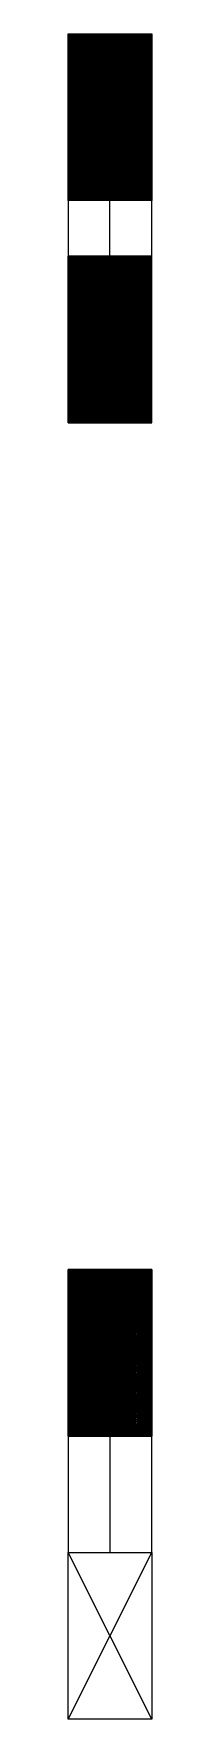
# Model space of a CAD drawing. Extents: x -57174 to 10055, y -18330 to 89882.
# Drawn here: x -42721 to -42420, y 64900 to 70967 of the extents above; entities that cross this region are included whole.
import ezdxf

# ---------------------------------------------------------------- set-up
doc = ezdxf.new("R2010")
doc.units = 0
doc.header["$LTSCALE"] = 50
doc.header["$MEASUREMENT"] = 0
doc.layers.add('duct return', color=4, linetype='CONTINUOUS')
doc.layers.add('SUPPLY', color=6, linetype='CONTINUOUS')

msp = doc.modelspace()

# ---------------------------------------------------------------- linework, layer by layer
at = {"layer": 'duct return', "lineweight": 0}
for p, q in [((-42420.6, 66519.4), (-42420.6, 65919.4)), ((-42570.6, 65919.4), (-42570.6, 66219.4)), ((-42570.6, 66219.4), (-42420.6, 66219.4)), ((-42570.6, 65919.4), (-42570.6, 65500.3)), ((-42720.6, 64900.3), (-42420.6, 65500.3)), ((-42420.6, 64900.3), (-42720.6, 65500.3))]:
    msp.add_line(p, q, dxfattribs=at)
at = {"layer": 'duct return', "lineweight": 0, "flags": 128}
for points, elevation in [([(-42720.5, 66519.4), (-42720.5, 65919.4)], 3183.3), ([(-42420.7, 66519.4), (-42720.5, 66519.4)], 3183.3), ([(-42720.5, 66519.4), (-42420.7, 66519.4)], 3726.5), ([(-42720.5, 65919.4), (-42720.5, 66519.4)], 3726.5), ([(-42720.5, 66519.3), (-42420.7, 66519.3)], 3183.3), ([(-42720.5, 66519.3), (-42420.7, 66519.3)], 3183.3), ([(-42720.5, 66519.2), (-42420.7, 66519.2)], 3183.3), ([(-42720.5, 66519), (-42420.7, 66519)], 3183.3), ([(-42720.5, 66518.7), (-42420.7, 66518.7)], 3183.3), ([(-42720.5, 66518.6), (-42420.7, 66518.6)], 3183.3), ([(-42720.5, 66518.6), (-42420.7, 66518.6)], 3183.3), ([(-42720.5, 66518.4), (-42420.7, 66518.4)], 3183.3), ([(-42720.5, 66518.3), (-42420.7, 66518.3)], 3183.3), ([(-42720.5, 66518.3), (-42420.7, 66518.3)], 3183.3), ([(-42720.5, 66518), (-42420.7, 66518)], 3183.3), ([(-42720.5, 66517.9), (-42420.7, 66517.9)], 3183.3), ([(-42720.5, 66517.7), (-42420.7, 66517.7)], 3183.3), ([(-42720.5, 66517.5), (-42420.7, 66517.5)], 3183.3), ([(-42720.5, 66517.3), (-42420.7, 66517.3)], 3183.3), ([(-42720.5, 66516.8), (-42420.7, 66516.8)], 3183.3), ([(-42720.5, 66516.5), (-42420.7, 66516.5)], 3183.3), ([(-42720.5, 66516.3), (-42420.7, 66516.3)], 3183.3), ([(-42720.5, 66516.1), (-42420.7, 66516.1)], 3183.3), ([(-42720.5, 66515.5), (-42420.7, 66515.5)], 3183.3), ([(-42720.5, 66515.3), (-42420.7, 66515.3)], 3183.3), ([(-42720.5, 66515.1), (-42420.7, 66515.1)], 3183.3), ([(-42720.5, 66514.9), (-42420.7, 66514.9)], 3183.3), ([(-42720.5, 66514.2), (-42420.7, 66514.2)], 3183.3), ([(-42720.5, 66514), (-42420.7, 66514)], 3183.3), ([(-42720.5, 66513.7), (-42420.7, 66513.7)], 3183.3), ([(-42720.5, 66513.4), (-42420.7, 66513.4)], 3183.3), ([(-42720.5, 66513.2), (-42420.7, 66513.2)], 3183.3), ([(-42720.5, 66512.9), (-42420.7, 66512.9)], 3183.3), ([(-42720.5, 66512.1), (-42420.7, 66512.1)], 3183.3), ([(-42720.5, 66511.8), (-42420.7, 66511.8)], 3183.3), ([(-42720.5, 66511.5), (-42420.7, 66511.5)], 3183.3), ([(-42720.5, 66511.2), (-42420.7, 66511.2)], 3183.3), ([(-42720.5, 66510.9), (-42420.7, 66510.9)], 3183.3), ([(-42720.5, 66510.6), (-42420.7, 66510.6)], 3183.3), ([(-42720.5, 66510.2), (-42420.7, 66510.2)], 3183.3), ([(-42720.5, 66509.6), (-42420.7, 66509.6)], 3183.3), ([(-42720.5, 66509.3), (-42420.7, 66509.3)], 3183.3), ([(-42720.5, 66508.6), (-42420.7, 66508.6)], 3183.3), ([(-42720.5, 66507.5), (-42420.7, 66507.5)], 3183.3), ([(-42720.5, 66507.2), (-42420.7, 66507.2)], 3183.3), ([(-42720.5, 66506.4), (-42420.7, 66506.4)], 3183.3), ([(-42720.5, 66506), (-42420.7, 66506)], 3183.3), ([(-42720.5, 66505.6), (-42420.7, 66505.6)], 3183.3), ([(-42720.5, 66504.4), (-42420.7, 66504.4)], 3183.3), ([(-42720.5, 66504), (-42420.7, 66504)], 3183.3), ([(-42720.5, 66503.6), (-42420.7, 66503.6)], 3183.3), ([(-42720.5, 66503.2), (-42420.7, 66503.2)], 3183.3), ([(-42720.5, 66501.9), (-42420.7, 66501.9)], 3183.3), ([(-42720.5, 66501), (-42420.7, 66501)], 3183.3), ([(-42720.5, 66500.5), (-42420.7, 66500.5)], 3183.3), ([(-42720.5, 66499.6), (-42420.7, 66499.6)], 3183.3), ([(-42720.5, 66499.2), (-42420.7, 66499.2)], 3183.3), ([(-42720.5, 66498.7), (-42420.7, 66498.7)], 3183.3), ([(-42720.5, 66497.7), (-42420.7, 66497.7)], 3183.3), ([(-42720.5, 66496.8), (-42420.7, 66496.8)], 3183.3), ([(-42720.5, 66496.2), (-42420.7, 66496.2)], 3183.3), ([(-42720.5, 66495.7), (-42420.7, 66495.7)], 3183.3), ([(-42720.5, 66495.2), (-42420.7, 66495.2)], 3183.3), ([(-42720.5, 66493.6), (-42420.7, 66493.6)], 3183.3), ([(-42720.5, 66493.1), (-42420.7, 66493.1)], 3183.3), ([(-42720.5, 66492.6), (-42420.7, 66492.6)], 3183.3), ([(-42720.5, 66492), (-42420.7, 66492)], 3183.3), ([(-42720.5, 66491.5), (-42420.7, 66491.5)], 3183.3), ([(-42720.5, 66489.8), (-42420.7, 66489.8)], 3183.3), ([(-42720.4, 66519.4), (-42720.4, 65919.4)], 3726.5), ([(-42720.3, 65919.4), (-42720.3, 66519.4)], 3726.5), ([(-42720.3, 65919.4), (-42720.3, 66519.4)], 3726.5), ([(-42720.2, 66519.4), (-42720.2, 65919.4)], 3726.5), ([(-42720.2, 66519.4), (-42720.2, 65919.4)], 3726.5), ([(-42720.1, 66519.4), (-42720.1, 65919.4)], 3726.5), ([(-42720.1, 66519.4), (-42720.1, 65919.4)], 3726.5), ([(-42719.9, 66519.4), (-42719.9, 65919.4)], 3726.5), ([(-42719.8, 66519.4), (-42719.8, 65919.4)], 3726.5), ([(-42719.7, 66519.4), (-42719.7, 65919.4)], 3726.5), ([(-42719.6, 66519.4), (-42719.6, 65919.4)], 3726.5), ([(-42719.6, 66519.4), (-42719.6, 65919.4)], 3726.5), ([(-42719.4, 66519.4), (-42719.4, 65919.4)], 3726.5), ([(-42719.3, 66519.4), (-42719.3, 65919.4)], 3726.5), ([(-42719.2, 66519.4), (-42719.2, 65919.4)], 3726.5), ([(-42719, 66519.4), (-42719, 65919.4)], 3726.5), ([(-42718.9, 66519.4), (-42718.9, 65919.4)], 3726.5), ([(-42718.8, 66519.4), (-42718.8, 65919.4)], 3726.5), ([(-42718.6, 66519.4), (-42718.6, 65919.4)], 3726.5), ([(-42718.5, 66519.4), (-42718.5, 65919.4)], 3726.5), ([(-42718.4, 66519.4), (-42718.4, 65919.4)], 3726.5), ([(-42718.1, 66519.4), (-42718.1, 65919.4)], 3726.5), ([(-42717.9, 66519.4), (-42717.9, 65919.4)], 3726.5), ([(-42717.7, 66519.4), (-42717.7, 65919.4)], 3726.5), ([(-42717.4, 66519.4), (-42717.4, 65919.4)], 3726.5), ([(-42717.3, 66519.4), (-42717.3, 65919.4)], 3726.5), ([(-42717.2, 66519.4), (-42717.2, 65919.4)], 3726.5), ([(-42717.1, 66519.4), (-42717.1, 65919.4)], 3726.5), ([(-42716.8, 66519.4), (-42716.8, 65919.4)], 3726.5), ([(-42716.7, 66519.4), (-42716.7, 65919.4)], 3726.5), ([(-42716.4, 66519.4), (-42716.4, 65919.4)], 3726.5), ([(-42716.2, 66519.4), (-42716.2, 65919.4)], 3726.5), ([(-42716, 66519.4), (-42716, 65919.4)], 3726.5), ([(-42715.9, 66519.4), (-42715.9, 65919.4)], 3726.5), ([(-42715.7, 66519.4), (-42715.7, 65919.4)], 3726.5), ([(-42715.6, 66519.4), (-42715.6, 65919.4)], 3726.5), ([(-42715.4, 66519.4), (-42715.4, 65919.4)], 3726.5), ([(-42715.3, 66519.4), (-42715.3, 65919.4)], 3726.5), ([(-42715.1, 66519.4), (-42715.1, 65919.4)], 3726.5), ([(-42714.7, 66519.4), (-42714.7, 65919.4)], 3726.5), ([(-42714.6, 66519.4), (-42714.6, 65919.4)], 3726.5), ([(-42714.4, 66519.4), (-42714.4, 65919.4)], 3726.5), ([(-42714.1, 66519.4), (-42714.1, 65919.4)], 3726.5), ([(-42714, 66519.4), (-42714, 65919.4)], 3726.5), ([(-42713.8, 66519.4), (-42713.8, 65919.4)], 3726.5), ([(-42713.6, 66519.4), (-42713.6, 65919.4)], 3726.5), ([(-42713.4, 66519.4), (-42713.4, 65919.4)], 3726.5), ([(-42713, 66519.4), (-42713, 65919.4)], 3726.5), ([(-42712.4, 66519.4), (-42712.4, 65919.4)], 3726.5), ([(-42712.1, 66519.4), (-42712.1, 65919.4)], 3726.5), ([(-42712, 66519.4), (-42712, 65919.4)], 3726.5), ([(-42711.5, 66519.4), (-42711.5, 65919.4)], 3726.5), ([(-42711.3, 66519.4), (-42711.3, 65919.4)], 3726.5), ([(-42710.6, 66519.4), (-42710.6, 65919.4)], 3726.5), ([(-42710.1, 66519.4), (-42710.1, 65919.4)], 3726.5), ([(-42709.9, 66519.4), (-42709.9, 65919.4)], 3726.5), ([(-42709.4, 66519.4), (-42709.4, 65919.4)], 3726.5), ([(-42709.1, 66519.4), (-42709.1, 65919.4)], 3726.5), ([(-42708.9, 66519.4), (-42708.9, 65919.4)], 3726.5), ([(-42708.6, 66519.4), (-42708.6, 65919.4)], 3726.5), ([(-42708.3, 66519.4), (-42708.3, 65919.4)], 3726.5), ([(-42707.3, 66519.4), (-42707.3, 65919.4)], 3726.5), ([(-42706.7, 66519.4), (-42706.7, 65919.4)], 3726.5), ([(-42706.5, 66519.4), (-42706.5, 65919.4)], 3726.5), ([(-42706.2, 66519.4), (-42706.2, 65919.4)], 3726.5), ([(-42705.9, 66519.4), (-42705.9, 65919.4)], 3726.5), ([(-42705.7, 66519.4), (-42705.7, 65919.4)], 3726.5), ([(-42705.4, 66519.4), (-42705.4, 65919.4)], 3726.5), ([(-42705.1, 66519.4), (-42705.1, 65919.4)], 3726.5), ([(-42704.8, 66519.4), (-42704.8, 65919.4)], 3726.5), ([(-42704.5, 66519.4), (-42704.5, 65919.4)], 3726.5), ([(-42703.6, 66519.4), (-42703.6, 65919.4)], 3726.5), ([(-42703, 66519.4), (-42703, 65919.4)], 3726.5), ([(-42702.7, 66519.4), (-42702.7, 65919.4)], 3726.5), ([(-42702.4, 66519.4), (-42702.4, 65919.4)], 3726.5), ([(-42702.1, 66519.4), (-42702.1, 65919.4)], 3726.5), ([(-42701.4, 66519.4), (-42701.4, 65919.4)], 3726.5), ([(-42700.8, 66519.4), (-42700.8, 65919.4)], 3726.5), ([(-42700.4, 66519.4), (-42700.4, 65919.4)], 3726.5), ([(-42700.1, 66519.4), (-42700.1, 65919.4)], 3726.5), ([(-42699.8, 66519.4), (-42699.8, 65919.4)], 3726.5), ([(-42699.4, 66519.4), (-42699.4, 65919.4)], 3726.5), ([(-42699.1, 66519.4), (-42699.1, 65919.4)], 3726.5), ([(-42698.8, 66519.4), (-42698.8, 65919.4)], 3726.5), ([(-42698.1, 66519.4), (-42698.1, 65919.4)], 3726.5), ([(-42697.4, 66519.4), (-42697.4, 65919.4)], 3726.5), ([(-42697, 66519.4), (-42697, 65919.4)], 3726.5), ([(-42696.6, 66519.4), (-42696.6, 65919.4)], 3726.5), ([(-42696.3, 66519.4), (-42696.3, 65919.4)], 3726.5), ([(-42695.9, 66519.4), (-42695.9, 65919.4)], 3726.5), ([(-42695.6, 66519.4), (-42695.6, 65919.4)], 3726.5), ([(-42694.8, 66519.4), (-42694.8, 65919.4)], 3726.5), ([(-42693.7, 66519.4), (-42693.7, 65919.4)], 3726.5), ([(-42692.9, 66519.4), (-42692.9, 65919.4)], 3726.5), ([(-42692.1, 66519.4), (-42692.1, 65919.4)], 3726.5), ([(-42691.8, 66519.4), (-42691.8, 65919.4)], 3726.5), ([(-42691.4, 66519.4), (-42691.4, 65919.4)], 3726.5), ([(-42691, 66519.4), (-42691, 65919.4)], 3726.5), ([(-42690.2, 66519.4), (-42690.2, 65919.4)], 3726.5), ([(-42689, 66519.4), (-42689, 65919.4)], 3726.5), ([(-42688.5, 66519.4), (-42688.5, 65919.4)], 3726.5), ([(-42687.7, 66519.4), (-42687.7, 65919.4)], 3726.5), ([(-42687.3, 66519.4), (-42687.3, 65919.4)], 3726.5), ([(-42686.9, 66519.4), (-42686.9, 65919.4)], 3726.5), ([(-42686.5, 66519.4), (-42686.5, 65919.4)], 3726.5), ([(-42686.1, 66519.4), (-42686.1, 65919.4)], 3726.5), ([(-42685.6, 66519.4), (-42685.6, 65919.4)], 3726.5), ([(-42684.8, 66519.4), (-42684.8, 65919.4)], 3726.5), ([(-42683.5, 66519.4), (-42683.5, 65919.4)], 3726.5), ([(-42681.2, 66519.4), (-42681.2, 65919.4)], 3726.5), ([(-42680.7, 66519.4), (-42680.7, 65919.4)], 3726.5), ([(-42679.9, 66519.4), (-42679.9, 65919.4)], 3726.5), ([(-42679.4, 66519.4), (-42679.4, 65919.4)], 3726.5), ([(-42677, 66519.4), (-42677, 65919.4)], 3726.5), ([(-42675.1, 66519.4), (-42675.1, 65919.4)], 3726.5), ([(-42674.6, 66519.4), (-42674.6, 65919.4)], 3726.5), ([(-42674.1, 66519.4), (-42674.1, 65919.4)], 3726.5), ([(-42673.6, 66519.4), (-42673.6, 65919.4)], 3726.5), ([(-42672.6, 66519.4), (-42672.6, 65919.4)], 3726.5), ([(-42672.1, 66519.4), (-42672.1, 65919.4)], 3726.5), ([(-42671.6, 66519.4), (-42671.6, 65919.4)], 3726.5), ([(-42671.1, 66519.4), (-42671.1, 65919.4)], 3726.5), ([(-42670.6, 66519.4), (-42670.6, 65919.4)], 3726.5), ([(-42668.1, 66519.4), (-42668.1, 65919.4)], 3726.5), ([(-42667.6, 66519.4), (-42667.6, 65919.4)], 3726.5), ([(-42667, 66519.4), (-42667, 65919.4)], 3726.5), ([(-42666.5, 66519.4), (-42666.5, 65919.4)], 3726.5), ([(-42666, 66519.4), (-42666, 65919.4)], 3726.5), ([(-42664.4, 66519.4), (-42664.4, 65919.4)], 3726.5), ([(-42663.8, 66519.4), (-42663.8, 65919.4)], 3726.5), ([(-42663.3, 66519.4), (-42663.3, 65919.4)], 3726.5), ([(-42662.8, 66519.4), (-42662.8, 65919.4)], 3726.5), ([(-42662.2, 66519.4), (-42662.2, 65919.4)], 3726.5), ([(-42661.7, 66519.4), (-42661.7, 65919.4)], 3726.5), ([(-42660.1, 66519.4), (-42660.1, 65919.4)], 3726.5), ([(-42659.5, 66519.4), (-42659.5, 65919.4)], 3726.5), ([(-42658.9, 66519.4), (-42658.9, 65919.4)], 3726.5), ([(-42658.3, 66519.4), (-42658.3, 65919.4)], 3726.5), ([(-42657.8, 66519.4), (-42657.8, 65919.4)], 3726.5), ([(-42657.2, 66519.4), (-42657.2, 65919.4)], 3726.5), ([(-42655, 66519.4), (-42655, 65919.4)], 3726.5), ([(-42654.4, 66519.4), (-42654.4, 65919.4)], 3726.5), ([(-42653.8, 66519.4), (-42653.8, 65919.4)], 3726.5), ([(-42653.3, 66519.4), (-42653.3, 65919.4)], 3726.5), ([(-42652.7, 66519.4), (-42652.7, 65919.4)], 3726.5), ([(-42651.5, 66519.4), (-42651.5, 65919.4)], 3726.5), ([(-42650.3, 66519.4), (-42650.3, 65919.4)], 3726.5), ([(-42649.7, 66519.4), (-42649.7, 65919.4)], 3726.5), ([(-42649.1, 66519.4), (-42649.1, 65919.4)], 3726.5), ([(-42647.9, 66519.4), (-42647.9, 65919.4)], 3726.5), ([(-42647.3, 66519.4), (-42647.3, 65919.4)], 3726.5), ([(-42646.7, 66519.4), (-42646.7, 65919.4)], 3726.5), ([(-42646.2, 66519.4), (-42646.2, 65919.4)], 3726.5), ([(-42644.9, 66519.4), (-42644.9, 65919.4)], 3726.5), ([(-42644.3, 66519.4), (-42644.3, 65919.4)], 3726.5), ([(-42643.1, 66519.4), (-42643.1, 65919.4)], 3726.5), ([(-42642.4, 66519.4), (-42642.4, 65919.4)], 3726.5), ([(-42641.8, 66519.4), (-42641.8, 65919.4)], 3726.5), ([(-42641.3, 66519.4), (-42641.3, 65919.4)], 3726.5), ([(-42640.6, 66519.4), (-42640.6, 65919.4)], 3726.5), ([(-42640, 66519.4), (-42640, 65919.4)], 3726.5), ([(-42639.4, 66519.4), (-42639.4, 65919.4)], 3726.5), ([(-42638.7, 66519.4), (-42638.7, 65919.4)], 3726.5), ([(-42638.1, 66519.4), (-42638.1, 65919.4)], 3726.5), ([(-42637.5, 66519.4), (-42637.5, 65919.4)], 3726.5), ([(-42636.8, 66519.4), (-42636.8, 65919.4)], 3726.5), ([(-42636.2, 66519.4), (-42636.2, 65919.4)], 3726.5), ([(-42634.9, 66519.4), (-42634.9, 65919.4)], 3726.5), ([(-42634.3, 66519.4), (-42634.3, 65919.4)], 3726.5), ([(-42633.6, 66519.4), (-42633.6, 65919.4)], 3726.5), ([(-42632.3, 66519.4), (-42632.3, 65919.4)], 3726.5), ([(-42631.7, 66519.4), (-42631.7, 65919.4)], 3726.5), ([(-42630.4, 66519.4), (-42630.4, 65919.4)], 3726.5), ([(-42629.7, 66519.4), (-42629.7, 65919.4)], 3726.5), ([(-42628.4, 66519.4), (-42628.4, 65919.4)], 3726.5), ([(-42627.7, 66519.4), (-42627.7, 65919.4)], 3726.5), ([(-42627.1, 66519.4), (-42627.1, 65919.4)], 3726.5), ([(-42626.4, 66519.4), (-42626.4, 65919.4)], 3726.5), ([(-42625.1, 66519.4), (-42625.1, 65919.4)], 3726.5), ([(-42624.4, 66519.4), (-42624.4, 65919.4)], 3726.5), ([(-42623, 66519.4), (-42623, 65919.4)], 3726.5), ([(-42622.3, 66519.4), (-42622.3, 65919.4)], 3726.5), ([(-42621, 66519.4), (-42621, 65919.4)], 3726.5), ([(-42620.3, 66519.4), (-42620.3, 65919.4)], 3726.5), ([(-42618.3, 66519.4), (-42618.3, 65919.4)], 3726.5), ([(-42617.5, 66519.4), (-42617.5, 65919.4)], 3726.5), ([(-42616.8, 66519.4), (-42616.8, 65919.4)], 3726.5), ([(-42616.2, 66519.4), (-42616.2, 65919.4)], 3726.5), ([(-42615.5, 66519.4), (-42615.5, 65919.4)], 3726.5), ([(-42614.8, 66519.4), (-42614.8, 65919.4)], 3726.5), ([(-42614.1, 66519.4), (-42614.1, 65919.4)], 3726.5), ([(-42612.6, 66519.4), (-42612.6, 65919.4)], 3726.5), ([(-42611.9, 66519.4), (-42611.9, 65919.4)], 3726.5), ([(-42611.2, 66519.4), (-42611.2, 65919.4)], 3726.5), ([(-42610.5, 66519.4), (-42610.5, 65919.4)], 3726.5), ([(-42609.8, 66519.4), (-42609.8, 65919.4)], 3726.5), ([(-42609.1, 66519.4), (-42609.1, 65919.4)], 3726.5), ([(-42606.3, 66519.4), (-42606.3, 65919.4)], 3726.5), ([(-42604.8, 66519.4), (-42604.8, 65919.4)], 3726.5), ([(-42602.6, 66519.4), (-42602.6, 65919.4)], 3726.5), ([(-42601.2, 66519.4), (-42601.2, 65919.4)], 3726.5), ([(-42600.4, 66519.4), (-42600.4, 65919.4)], 3726.5), ([(-42598.2, 66519.4), (-42598.2, 65919.4)], 3726.5), ([(-42596.7, 66519.4), (-42596.7, 65919.4)], 3726.5), ([(-42596, 66519.4), (-42596, 65919.4)], 3726.5), ([(-42595.3, 66519.4), (-42595.3, 65919.4)], 3726.5), ([(-42594.5, 66519.4), (-42594.5, 65919.4)], 3726.5), ([(-42593.7, 66519.4), (-42593.7, 65919.4)], 3726.5), ([(-42592.2, 66519.4), (-42592.2, 65919.4)], 3726.5), ([(-42591.5, 66519.4), (-42591.5, 65919.4)], 3726.5), ([(-42590.7, 66519.4), (-42590.7, 65919.4)], 3726.5), ([(-42588.5, 66519.4), (-42588.5, 65919.4)], 3726.5), ([(-42587.7, 66519.4), (-42587.7, 65919.4)], 3726.5), ([(-42586.9, 66519.4), (-42586.9, 65919.4)], 3726.5), ([(-42586.2, 66519.4), (-42586.2, 65919.4)], 3726.5), ([(-42584.6, 66519.4), (-42584.6, 65919.4)], 3726.5), ([(-42583.9, 66519.4), (-42583.9, 65919.4)], 3726.5), ([(-42583.1, 66519.4), (-42583.1, 65919.4)], 3726.5), ([(-42582.3, 66519.4), (-42582.3, 65919.4)], 3726.5), ([(-42581.5, 66519.4), (-42581.5, 65919.4)], 3726.5), ([(-42580.8, 66519.4), (-42580.8, 65919.4)], 3726.5), ([(-42580, 66519.4), (-42580, 65919.4)], 3726.5), ([(-42579.2, 66519.4), (-42579.2, 65919.4)], 3726.5), ([(-42577.6, 66519.4), (-42577.6, 65919.4)], 3726.5), ([(-42576.9, 66519.4), (-42576.9, 65919.4)], 3726.5), ([(-42576.1, 66519.4), (-42576.1, 65919.4)], 3726.5), ([(-42574.5, 66519.4), (-42574.5, 65919.4)], 3726.5), ([(-42572.9, 66519.4), (-42572.9, 65919.4)], 3726.5), ([(-42572.1, 66519.4), (-42572.1, 65919.4)], 3726.5), ([(-42571.4, 66519.4), (-42571.4, 65919.4)], 3726.5), ([(-42570.6, 66519.4), (-42570.6, 65919.4)], 3726.5), ([(-42569.8, 66519.4), (-42569.8, 65919.4)], 3726.5), ([(-42569, 66519.4), (-42569, 65919.4)], 3726.5), ([(-42568.2, 66519.4), (-42568.2, 65919.4)], 3726.5), ([(-42566.6, 66519.4), (-42566.6, 65919.4)], 3726.5), ([(-42564.2, 66519.4), (-42564.2, 65919.4)], 3726.5), ([(-42560.9, 66519.4), (-42560.9, 65919.4)], 3726.5), ([(-42560.1, 66519.4), (-42560.1, 65919.4)], 3726.5), ([(-42559.3, 66519.4), (-42559.3, 65919.4)], 3726.5), ([(-42558.5, 66519.4), (-42558.5, 65919.4)], 3726.5), ([(-42557.7, 66519.4), (-42557.7, 65919.4)], 3726.5), ([(-42556.8, 66519.4), (-42556.8, 65919.4)], 3726.5), ([(-42556, 66519.4), (-42556, 65919.4)], 3726.5), ([(-42555.2, 66519.4), (-42555.2, 65919.4)], 3726.5), ([(-42554.4, 66519.4), (-42554.4, 65919.4)], 3726.5), ([(-42553.6, 66519.4), (-42553.6, 65919.4)], 3726.5), ([(-42552.8, 66519.4), (-42552.8, 65919.4)], 3726.5), ([(-42551.9, 66519.4), (-42551.9, 65919.4)], 3726.5), ([(-42551.1, 66519.4), (-42551.1, 65919.4)], 3726.5), ([(-42550.3, 66519.4), (-42550.3, 65919.4)], 3726.5), ([(-42549.4, 66519.4), (-42549.4, 65919.4)], 3726.5), ([(-42548.6, 66519.4), (-42548.6, 65919.4)], 3726.5), ([(-42547.8, 66519.4), (-42547.8, 65919.4)], 3726.5), ([(-42547, 66519.4), (-42547, 65919.4)], 3726.5), ([(-42546.1, 66519.4), (-42546.1, 65919.4)], 3726.5), ([(-42543.6, 66519.4), (-42543.6, 65919.4)], 3726.5), ([(-42542.8, 66519.4), (-42542.8, 65919.4)], 3726.5), ([(-42541.1, 66519.4), (-42541.1, 65919.4)], 3726.5), ([(-42539.4, 66519.4), (-42539.4, 65919.4)], 3726.5), ([(-42537.7, 66519.4), (-42537.7, 65919.4)], 3726.5), ([(-42535.2, 66519.4), (-42535.2, 65919.4)], 3726.5), ([(-42534.3, 66519.4), (-42534.3, 65919.4)], 3726.5), ([(-42533.5, 66519.4), (-42533.5, 65919.4)], 3726.5), ([(-42531.8, 66519.4), (-42531.8, 65919.4)], 3726.5), ([(-42530.9, 66519.4), (-42530.9, 65919.4)], 3726.5), ([(-42529.2, 66519.4), (-42529.2, 65919.4)], 3726.5), ([(-42525.8, 66519.4), (-42525.8, 65919.4)], 3726.5), ([(-42524.9, 66519.4), (-42524.9, 65919.4)], 3726.5), ([(-42524.1, 66519.4), (-42524.1, 65919.4)], 3726.5), ([(-42523.2, 66519.4), (-42523.2, 65919.4)], 3726.5), ([(-42521.5, 66519.4), (-42521.5, 65919.4)], 3726.5), ([(-42520.6, 66519.4), (-42520.6, 65919.4)], 3726.5), ([(-42518, 66519.4), (-42518, 65919.4)], 3726.5), ([(-42516.3, 66519.4), (-42516.3, 65919.4)], 3726.5), ([(-42514.5, 66519.4), (-42514.5, 65919.4)], 3726.5), ([(-42513.7, 66519.4), (-42513.7, 65919.4)], 3726.5), ([(-42512.8, 66519.4), (-42512.8, 65919.4)], 3726.5), ([(-42511.9, 66519.4), (-42511.9, 65919.4)], 3726.5), ([(-42509.3, 66519.4), (-42509.3, 65919.4)], 3726.5), ([(-42508.4, 66519.4), (-42508.4, 65919.4)], 3726.5), ([(-42507.5, 66519.4), (-42507.5, 65919.4)], 3726.5), ([(-42504, 66519.4), (-42504, 65919.4)], 3726.5), ([(-42503.1, 66519.4), (-42503.1, 65919.4)], 3726.5), ([(-42502.2, 66519.4), (-42502.2, 65919.4)], 3726.5), ([(-42501.4, 66519.4), (-42501.4, 65919.4)], 3726.5), ([(-42500.5, 66519.4), (-42500.5, 65919.4)], 3726.5), ([(-42499.6, 66519.4), (-42499.6, 65919.4)], 3726.5), ([(-42498.7, 66519.4), (-42498.7, 65919.4)], 3726.5), ([(-42497.8, 66519.4), (-42497.8, 65919.4)], 3726.5), ([(-42496.1, 66519.4), (-42496.1, 65919.4)], 3726.5), ([(-42495.2, 66519.4), (-42495.2, 65919.4)], 3726.5), ([(-42494.2, 66519.4), (-42494.2, 65919.4)], 3726.5), ([(-42491.6, 66519.4), (-42491.6, 65919.4)], 3726.5), ([(-42490.7, 66519.4), (-42490.7, 65919.4)], 3726.5), ([(-42489.8, 66519.4), (-42489.8, 65919.4)], 3726.5), ([(-42488.9, 66519.4), (-42488.9, 65919.4)], 3726.5), ([(-42487.1, 66519.4), (-42487.1, 65919.4)], 3726.5), ([(-42486.3, 66519.4), (-42486.3, 65919.4)], 3726.5), ([(-42484.4, 66519.4), (-42484.4, 65919.4)], 3726.5), ([(-42483.5, 66519.4), (-42483.5, 65919.4)], 3726.5), ([(-42482.7, 66519.4), (-42482.7, 65919.4)], 3726.5), ([(-42480.8, 66519.4), (-42480.8, 65919.4)], 3726.5), ([(-42479, 66519.4), (-42479, 65919.4)], 3726.5), ([(-42472.7, 66519.4), (-42472.7, 65919.4)], 3726.5), ([(-42471.8, 66519.4), (-42471.8, 65919.4)], 3726.5), ([(-42470.9, 66519.4), (-42470.9, 65919.4)], 3726.5), ([(-42470, 66519.4), (-42470, 65919.4)], 3726.5), ([(-42469.1, 66519.4), (-42469.1, 65919.4)], 3726.5), ([(-42468.2, 66519.4), (-42468.2, 65919.4)], 3726.5), ([(-42467.3, 66519.4), (-42467.3, 65919.4)], 3726.5), ([(-42466.4, 66519.4), (-42466.4, 65919.4)], 3726.5), ([(-42464.6, 66519.4), (-42464.6, 65919.4)], 3726.5), ([(-42463.7, 66519.4), (-42463.7, 65919.4)], 3726.5), ([(-42462.7, 66519.4), (-42462.7, 65919.4)], 3726.5), ([(-42461.8, 66519.4), (-42461.8, 65919.4)], 3726.5), ([(-42460, 66519.4), (-42460, 65919.4)], 3726.5), ([(-42459.1, 66519.4), (-42459.1, 65919.4)], 3726.5), ([(-42457.3, 66519.4), (-42457.3, 65919.4)], 3726.5), ([(-42456.4, 66519.4), (-42456.4, 65919.4)], 3726.5), ([(-42455.5, 66519.4), (-42455.5, 65919.4)], 3726.5), ([(-42454.6, 66519.4), (-42454.6, 65919.4)], 3726.5), ([(-42452.7, 66519.4), (-42452.7, 65919.4)], 3726.5), ([(-42451.9, 66519.4), (-42451.9, 65919.4)], 3726.5), ([(-42450.9, 66519.4), (-42450.9, 65919.4)], 3726.5), ([(-42449.1, 66519.4), (-42449.1, 65919.4)], 3726.5), ([(-42448.2, 66519.4), (-42448.2, 65919.4)], 3726.5), ([(-42445.4, 66519.4), (-42445.4, 65919.4)], 3726.5), ([(-42444.5, 66519.4), (-42444.5, 65919.4)], 3726.5), ([(-42442.7, 66519.4), (-42442.7, 65919.4)], 3726.5), ([(-42440.9, 66519.4), (-42440.9, 65919.4)], 3726.5), ([(-42439, 66519.4), (-42439, 65919.4)], 3726.5), ([(-42438.1, 66519.4), (-42438.1, 65919.4)], 3726.5), ([(-42437.2, 66519.4), (-42437.2, 65919.4)], 3726.5), ([(-42436.2, 66519.4), (-42436.2, 65919.4)], 3726.5), ([(-42435.4, 66519.4), (-42435.4, 65919.4)], 3726.5), ([(-42434.4, 66519.4), (-42434.4, 65919.4)], 3726.5), ([(-42433.5, 66519.4), (-42433.5, 65919.4)], 3726.5), ([(-42431.7, 66519.4), (-42431.7, 65919.4)], 3726.5), ([(-42430.7, 66519.4), (-42430.7, 65919.4)], 3726.5), ([(-42429.9, 66519.4), (-42429.9, 65919.4)], 3726.5), ([(-42428.9, 66519.4), (-42428.9, 65919.4)], 3726.5), ([(-42428, 66519.4), (-42428, 65919.4)], 3726.5), ([(-42427.1, 66519.4), (-42427.1, 65919.4)], 3726.5), ([(-42425.3, 66519.4), (-42425.3, 65919.4)], 3726.5), ([(-42424.4, 66519.4), (-42424.4, 65919.4)], 3726.5), ([(-42423.4, 66519.4), (-42423.4, 65919.4)], 3726.5), ([(-42422.5, 66519.4), (-42422.5, 65919.4)], 3726.5), ([(-42421.6, 66519.4), (-42421.6, 65919.4)], 3726.5), ([(-42420.7, 66519.4), (-42420.7, 65919.4)], 3183.3), ([(-42420.7, 65919.4), (-42420.7, 66519.4)], 3726.5), ([(-42720.5, 66488.7), (-42420.7, 66488.7)], 3183.3), ([(-42720.5, 66488.1), (-42420.7, 66488.1)], 3183.3), ([(-42720.5, 66487.5), (-42420.7, 66487.5)], 3183.3), ([(-42720.5, 66486.9), (-42420.7, 66486.9)], 3183.3), ([(-42720.5, 66486.3), (-42420.7, 66486.3)], 3183.3), ([(-42720.5, 66485.6), (-42420.7, 66485.6)], 3183.3), ([(-42720.5, 66485), (-42420.7, 66485)], 3183.3), ([(-42720.5, 66483.2), (-42420.7, 66483.2)], 3183.3), ([(-42720.5, 66482.6), (-42420.7, 66482.6)], 3183.3), ([(-42720.5, 66481.9), (-42420.7, 66481.9)], 3183.3), ([(-42720.5, 66481.3), (-42420.7, 66481.3)], 3183.3), ([(-42720.5, 66480.6), (-42420.7, 66480.6)], 3183.3), ([(-42720.5, 66479.3), (-42420.7, 66479.3)], 3183.3), ([(-42720.5, 66478.7), (-42420.7, 66478.7)], 3183.3), ([(-42720.5, 66478), (-42420.7, 66478)], 3183.3), ([(-42720.5, 66477.3), (-42420.7, 66477.3)], 3183.3), ([(-42720.5, 66476.7), (-42420.7, 66476.7)], 3183.3), ([(-42720.5, 66475.9), (-42420.7, 66475.9)], 3183.3), ([(-42720.5, 66475.3), (-42420.7, 66475.3)], 3183.3), ([(-42720.5, 66473.9), (-42420.7, 66473.9)], 3183.3), ([(-42720.5, 66473.2), (-42420.7, 66473.2)], 3183.3), ([(-42720.5, 66471.7), (-42420.7, 66471.7)], 3183.3), ([(-42720.5, 66471), (-42420.7, 66471)], 3183.3), ([(-42720.5, 66470.3), (-42420.7, 66470.3)], 3183.3), ([(-42720.5, 66468.1), (-42420.7, 66468.1)], 3183.3), ([(-42720.5, 66467.4), (-42420.7, 66467.4)], 3183.3), ([(-42720.5, 66465.8), (-42420.7, 66465.8)], 3183.3), ([(-42720.5, 66465.1), (-42420.7, 66465.1)], 3183.3), ([(-42720.5, 66464.3), (-42420.7, 66464.3)], 3183.3), ([(-42720.5, 66463.5), (-42420.7, 66463.5)], 3183.3), ([(-42720.5, 66462), (-42420.7, 66462)], 3183.3), ([(-42720.5, 66461.2), (-42420.7, 66461.2)], 3183.3), ([(-42720.5, 66460.4), (-42420.7, 66460.4)], 3183.3), ([(-42720.5, 66458.8), (-42420.7, 66458.8)], 3183.3), ([(-42720.5, 66458), (-42420.7, 66458)], 3183.3), ([(-42720.5, 66457.2), (-42420.7, 66457.2)], 3183.3), ([(-42720.5, 66456.4), (-42420.7, 66456.4)], 3183.3), ([(-42720.5, 66455.5), (-42420.7, 66455.5)], 3183.3), ([(-42720.5, 66454.7), (-42420.7, 66454.7)], 3183.3), ([(-42720.5, 66453.9), (-42420.7, 66453.9)], 3183.3), ([(-42720.5, 66453.1), (-42420.7, 66453.1)], 3183.3), ([(-42720.5, 66452.2), (-42420.7, 66452.2)], 3183.3), ([(-42720.5, 66451.4), (-42420.7, 66451.4)], 3183.3), ([(-42720.5, 66450.5), (-42420.7, 66450.5)], 3183.3), ([(-42720.5, 66448.8), (-42420.7, 66448.8)], 3183.3), ([(-42720.5, 66447.9), (-42420.7, 66447.9)], 3183.3), ([(-42720.5, 66446.2), (-42420.7, 66446.2)], 3183.3), ([(-42720.5, 66445.3), (-42420.7, 66445.3)], 3183.3), ([(-42720.5, 66444.4), (-42420.7, 66444.4)], 3183.3), ([(-42720.5, 66443.5), (-42420.7, 66443.5)], 3183.3), ([(-42720.5, 66440.8), (-42420.7, 66440.8)], 3183.3), ([(-42720.5, 66439.9), (-42420.7, 66439.9)], 3183.3), ([(-42720.5, 66439), (-42420.7, 66439)], 3183.3), ([(-42720.5, 66437.2), (-42420.7, 66437.2)], 3183.3), ([(-42720.5, 66436.2), (-42420.7, 66436.2)], 3183.3), ([(-42720.5, 66435.3), (-42420.7, 66435.3)], 3183.3), ([(-42720.5, 66433.4), (-42420.7, 66433.4)], 3183.3), ([(-42720.5, 66432.4), (-42420.7, 66432.4)], 3183.3), ([(-42720.5, 66431.5), (-42420.7, 66431.5)], 3183.3), ([(-42720.5, 66430.5), (-42420.7, 66430.5)], 3183.3), ([(-42720.5, 66429.5), (-42420.7, 66429.5)], 3183.3), ([(-42720.5, 66428.6), (-42420.7, 66428.6)], 3183.3), ([(-42720.5, 66426.6), (-42420.7, 66426.6)], 3183.3), ([(-42720.5, 66425.6), (-42420.7, 66425.6)], 3183.3), ([(-42720.5, 66424.7), (-42420.7, 66424.7)], 3183.3), ([(-42720.5, 66422.7), (-42420.7, 66422.7)], 3183.3), ([(-42720.5, 66421.7), (-42420.7, 66421.7)], 3183.3), ([(-42720.5, 66420.7), (-42420.7, 66420.7)], 3183.3), ([(-42720.5, 66419.7), (-42420.7, 66419.7)], 3183.3), ([(-42720.5, 66418.7), (-42420.7, 66418.7)], 3183.3), ([(-42720.5, 66417.6), (-42420.7, 66417.6)], 3183.3), ([(-42720.5, 66416.6), (-42420.7, 66416.6)], 3183.3), ([(-42720.5, 66415.6), (-42420.7, 66415.6)], 3183.3), ([(-42720.5, 66411.4), (-42420.7, 66411.4)], 3183.3), ([(-42720.5, 66410.3), (-42420.7, 66410.3)], 3183.3), ([(-42720.5, 66409.3), (-42420.7, 66409.3)], 3183.3), ([(-42720.5, 66408.2), (-42420.7, 66408.2)], 3183.3), ([(-42720.5, 66407.1), (-42420.7, 66407.1)], 3183.3), ([(-42720.5, 66406.1), (-42420.7, 66406.1)], 3183.3), ([(-42720.5, 66405), (-42420.7, 66405)], 3183.3), ([(-42720.5, 66403.9), (-42420.7, 66403.9)], 3183.3), ([(-42720.5, 66402.8), (-42420.7, 66402.8)], 3183.3), ([(-42720.5, 66401.8), (-42420.7, 66401.8)], 3183.3), ([(-42720.5, 66400.6), (-42420.7, 66400.6)], 3183.3), ([(-42720.5, 66399.6), (-42420.7, 66399.6)], 3183.3), ([(-42720.5, 66398.4), (-42420.7, 66398.4)], 3183.3), ([(-42720.5, 66397.3), (-42420.7, 66397.3)], 3183.3), ([(-42720.5, 66396.3), (-42420.7, 66396.3)], 3183.3), ([(-42720.5, 66395.1), (-42420.7, 66395.1)], 3183.3), ([(-42720.5, 66392.9), (-42420.7, 66392.9)], 3183.3), ([(-42720.5, 66391.7), (-42420.7, 66391.7)], 3183.3), ([(-42720.5, 66390.6), (-42420.7, 66390.6)], 3183.3), ([(-42720.5, 66389.5), (-42420.7, 66389.5)], 3183.3), ([(-42720.5, 66388.3), (-42420.7, 66388.3)], 3183.3), ([(-42720.5, 66387.2), (-42420.7, 66387.2)], 3183.3), ([(-42720.5, 66384.8), (-42420.7, 66384.8)], 3183.3), ([(-42720.5, 66383.7), (-42420.7, 66383.7)], 3183.3), ([(-42720.5, 66382.5), (-42420.7, 66382.5)], 3183.3), ([(-42720.5, 66381.4), (-42420.7, 66381.4)], 3183.3), ([(-42720.5, 66380.2), (-42420.7, 66380.2)], 3183.3), ([(-42720.5, 66379), (-42420.7, 66379)], 3183.3), ([(-42720.5, 66377.8), (-42420.7, 66377.8)], 3183.3), ([(-42720.5, 66376.6), (-42420.7, 66376.6)], 3183.3), ([(-42720.5, 66375.5), (-42420.7, 66375.5)], 3183.3), ([(-42720.5, 66374.3), (-42420.7, 66374.3)], 3183.3), ([(-42720.5, 66371.8), (-42420.7, 66371.8)], 3183.3), ([(-42720.5, 66370.7), (-42420.7, 66370.7)], 3183.3), ([(-42720.5, 66369.4), (-42420.7, 66369.4)], 3183.3), ([(-42720.5, 66368.2), (-42420.7, 66368.2)], 3183.3), ([(-42720.5, 66367), (-42420.7, 66367)], 3183.3), ([(-42720.5, 66365.8), (-42420.7, 66365.8)], 3183.3), ([(-42720.5, 66363.3), (-42420.7, 66363.3)], 3183.3), ([(-42720.5, 66360.8), (-42420.7, 66360.8)], 3183.3), ([(-42720.5, 66359.5), (-42420.7, 66359.5)], 3183.3), ([(-42720.5, 66358.3), (-42420.7, 66358.3)], 3183.3), ([(-42720.5, 66357.1), (-42420.7, 66357.1)], 3183.3), ([(-42720.5, 66355.8), (-42420.7, 66355.8)], 3183.3), ([(-42720.5, 66354.5), (-42420.7, 66354.5)], 3183.3), ([(-42720.5, 66353.3), (-42420.7, 66353.3)], 3183.3), ([(-42720.5, 66352), (-42420.7, 66352)], 3183.3), ([(-42720.5, 66350.7), (-42420.7, 66350.7)], 3183.3), ([(-42720.5, 66349.4), (-42420.7, 66349.4)], 3183.3), ([(-42720.5, 66348.1), (-42420.7, 66348.1)], 3183.3), ([(-42720.5, 66346.9), (-42420.7, 66346.9)], 3183.3), ([(-42720.5, 66345.6), (-42420.7, 66345.6)], 3183.3), ([(-42720.5, 66344.3), (-42420.7, 66344.3)], 3183.3), ([(-42720.5, 66341.7), (-42420.7, 66341.7)], 3183.3), ([(-42720.5, 66340.4), (-42420.7, 66340.4)], 3183.3), ([(-42720.5, 66339.1), (-42420.7, 66339.1)], 3183.3), ([(-42720.5, 66337.7), (-42420.7, 66337.7)], 3183.3), ([(-42720.5, 66336.4), (-42420.7, 66336.4)], 3183.3), ([(-42720.5, 66335.1), (-42420.7, 66335.1)], 3183.3), ([(-42720.5, 66332.5), (-42420.7, 66332.5)], 3183.3), ([(-42720.5, 66331.1), (-42420.7, 66331.1)], 3183.3), ([(-42720.5, 66329.8), (-42420.7, 66329.8)], 3183.3), ([(-42720.5, 66328.5), (-42420.7, 66328.5)], 3183.3), ([(-42720.5, 66327.1), (-42420.7, 66327.1)], 3183.3), ([(-42720.5, 66325.7), (-42420.7, 66325.7)], 3183.3), ([(-42720.5, 66324.4), (-42420.7, 66324.4)], 3183.3), ([(-42720.5, 66323), (-42420.7, 66323)], 3183.3), ([(-42720.5, 66321.7), (-42420.7, 66321.7)], 3183.3), ([(-42720.5, 66320.3), (-42420.7, 66320.3)], 3183.3), ([(-42720.5, 66318.9), (-42420.7, 66318.9)], 3183.3), ([(-42720.5, 66317.6), (-42420.7, 66317.6)], 3183.3), ([(-42720.5, 66316.2), (-42420.7, 66316.2)], 3183.3), ([(-42720.5, 66314.8), (-42420.7, 66314.8)], 3183.3), ([(-42720.5, 66313.4), (-42420.7, 66313.4)], 3183.3), ([(-42720.5, 66312), (-42420.7, 66312)], 3183.3), ([(-42720.5, 66310.7), (-42420.7, 66310.7)], 3183.3), ([(-42720.5, 66309.2), (-42420.7, 66309.2)], 3183.3), ([(-42720.5, 66307.9), (-42420.7, 66307.9)], 3183.3), ([(-42720.5, 66306.5), (-42420.7, 66306.5)], 3183.3), ([(-42720.5, 66305), (-42420.7, 66305)], 3183.3), ([(-42720.5, 66303.6), (-42420.7, 66303.6)], 3183.3), ([(-42720.5, 66302.2), (-42420.7, 66302.2)], 3183.3), ([(-42720.5, 66300.8), (-42420.7, 66300.8)], 3183.3), ([(-42720.5, 66299.4), (-42420.7, 66299.4)], 3183.3), ([(-42720.5, 66298), (-42420.7, 66298)], 3183.3), ([(-42720.5, 66296.5), (-42420.7, 66296.5)], 3183.3), ([(-42720.5, 66295.1), (-42420.7, 66295.1)], 3183.3), ([(-42720.5, 66293.7), (-42420.7, 66293.7)], 3183.3), ([(-42720.5, 66290.8), (-42420.7, 66290.8)], 3183.3), ([(-42720.5, 66283.5), (-42420.7, 66283.5)], 3183.3), ([(-42720.5, 66282.1), (-42420.7, 66282.1)], 3183.3), ([(-42720.5, 66280.6), (-42420.7, 66280.6)], 3183.3), ([(-42720.5, 66277.7), (-42420.7, 66277.7)], 3183.3), ([(-42720.5, 66274.7), (-42420.7, 66274.7)], 3183.3), ([(-42720.5, 66273.2), (-42420.7, 66273.2)], 3183.3), ([(-42720.5, 66271.8), (-42420.7, 66271.8)], 3183.3), ([(-42720.5, 66270.3), (-42420.7, 66270.3)], 3183.3), ([(-42720.5, 66268.8), (-42420.7, 66268.8)], 3183.3), ([(-42720.5, 66267.3), (-42420.7, 66267.3)], 3183.3), ([(-42720.5, 66265.8), (-42420.7, 66265.8)], 3183.3), ([(-42720.5, 66264.3), (-42420.7, 66264.3)], 3183.3), ([(-42720.5, 66262.8), (-42420.7, 66262.8)], 3183.3), ([(-42720.5, 66261.3), (-42420.7, 66261.3)], 3183.3), ([(-42720.5, 66259.8), (-42420.7, 66259.8)], 3183.3), ([(-42720.5, 66258.2), (-42420.7, 66258.2)], 3183.3), ([(-42720.5, 66256.8), (-42420.7, 66256.8)], 3183.3), ([(-42720.5, 66255.2), (-42420.7, 66255.2)], 3183.3), ([(-42720.5, 66253.7), (-42420.7, 66253.7)], 3183.3), ([(-42720.5, 66252.1), (-42420.7, 66252.1)], 3183.3), ([(-42720.5, 66250.6), (-42420.7, 66250.6)], 3183.3), ([(-42720.5, 66249.1), (-42420.7, 66249.1)], 3183.3), ([(-42720.5, 66247.5), (-42420.7, 66247.5)], 3183.3), ([(-42720.5, 66246), (-42420.7, 66246)], 3183.3), ([(-42720.5, 66244.5), (-42420.7, 66244.5)], 3183.3), ([(-42720.5, 66242.9), (-42420.7, 66242.9)], 3183.3), ([(-42720.5, 66241.4), (-42420.7, 66241.4)], 3183.3), ([(-42720.5, 66239.8), (-42420.7, 66239.8)], 3183.3), ([(-42720.5, 66236.7), (-42420.7, 66236.7)], 3183.3), ([(-42720.5, 66233.6), (-42420.7, 66233.6)], 3183.3), ([(-42720.5, 66232), (-42420.7, 66232)], 3183.3), ([(-42720.5, 66230.4), (-42420.7, 66230.4)], 3183.3), ([(-42720.5, 66228.9), (-42420.7, 66228.9)], 3183.3), ([(-42720.5, 66227.3), (-42420.7, 66227.3)], 3183.3), ([(-42720.5, 66225.7), (-42420.7, 66225.7)], 3183.3), ([(-42720.5, 66224.2), (-42420.7, 66224.2)], 3183.3), ([(-42720.5, 66222.6), (-42420.7, 66222.6)], 3183.3), ([(-42720.5, 66221), (-42420.7, 66221)], 3183.3), ([(-42720.5, 66219.4), (-42420.7, 66219.4)], 3183.3), ([(-42720.5, 66217.8), (-42420.7, 66217.8)], 3183.3), ([(-42720.5, 66216.2), (-42420.7, 66216.2)], 3183.3), ([(-42720.5, 66214.6), (-42420.7, 66214.6)], 3183.3), ([(-42720.5, 66213), (-42420.7, 66213)], 3183.3), ([(-42720.5, 66211.4), (-42420.7, 66211.4)], 3183.3), ([(-42720.5, 66209.8), (-42420.7, 66209.8)], 3183.3), ([(-42720.5, 66208.2), (-42420.7, 66208.2)], 3183.3), ([(-42720.5, 66206.6), (-42420.7, 66206.6)], 3183.3), ([(-42720.5, 66205), (-42420.7, 66205)], 3183.3), ([(-42720.5, 66203.4), (-42420.7, 66203.4)], 3183.3), ([(-42720.5, 66200.1), (-42420.7, 66200.1)], 3183.3), ([(-42720.5, 66198.5), (-42420.7, 66198.5)], 3183.3), ([(-42720.5, 66196.9), (-42420.7, 66196.9)], 3183.3), ([(-42720.5, 66195.2), (-42420.7, 66195.2)], 3183.3), ([(-42720.5, 66193.6), (-42420.7, 66193.6)], 3183.3), ([(-42720.5, 66192), (-42420.7, 66192)], 3183.3), ([(-42720.5, 66190.3), (-42420.7, 66190.3)], 3183.3), ([(-42720.5, 66188.7), (-42420.7, 66188.7)], 3183.3), ([(-42720.5, 66185.4), (-42420.7, 66185.4)], 3183.3), ([(-42720.5, 66183.7), (-42420.7, 66183.7)], 3183.3), ([(-42720.5, 66182.1), (-42420.7, 66182.1)], 3183.3), ([(-42720.5, 66177.1), (-42420.7, 66177.1)], 3183.3), ([(-42720.5, 66175.5), (-42420.7, 66175.5)], 3183.3), ([(-42720.5, 66170.4), (-42420.7, 66170.4)], 3183.3), ([(-42720.5, 66168.8), (-42420.7, 66168.8)], 3183.3), ([(-42720.5, 66163.8), (-42420.7, 66163.8)], 3183.3), ([(-42720.5, 66162.1), (-42420.7, 66162.1)], 3183.3), ([(-42720.5, 66157), (-42420.7, 66157)], 3183.3), ([(-42720.5, 66155.4), (-42420.7, 66155.4)], 3183.3), ([(-42720.5, 66153.7), (-42420.7, 66153.7)], 3183.3), ([(-42720.5, 66152), (-42420.7, 66152)], 3183.3), ([(-42720.5, 66145.2), (-42420.7, 66145.2)], 3183.3), ([(-42720.5, 66143.5), (-42420.7, 66143.5)], 3183.3), ([(-42720.5, 66141.8), (-42420.7, 66141.8)], 3183.3), ([(-42720.5, 66140.1), (-42420.7, 66140.1)], 3183.3), ([(-42720.5, 66136.6), (-42420.7, 66136.6)], 3183.3), ([(-42720.5, 66134.9), (-42420.7, 66134.9)], 3183.3), ([(-42720.5, 66133.2), (-42420.7, 66133.2)], 3183.3), ([(-42720.5, 66131.5), (-42420.7, 66131.5)], 3183.3), ([(-42720.5, 66129.8), (-42420.7, 66129.8)], 3183.3), ([(-42720.5, 66128.1), (-42420.7, 66128.1)], 3183.3), ([(-42720.5, 66126.3), (-42420.7, 66126.3)], 3183.3), ([(-42720.5, 66124.6), (-42420.7, 66124.6)], 3183.3), ([(-42720.5, 66122.9), (-42420.7, 66122.9)], 3183.3), ([(-42720.5, 66121.1), (-42420.7, 66121.1)], 3183.3), ([(-42720.5, 66119.4), (-42420.7, 66119.4)], 3183.3), ([(-42720.5, 66117.7), (-42420.7, 66117.7)], 3183.3), ([(-42720.5, 66115.9), (-42420.7, 66115.9)], 3183.3), ([(-42720.5, 66112.5), (-42420.7, 66112.5)], 3183.3), ([(-42720.5, 66107.3), (-42420.7, 66107.3)], 3183.3), ([(-42720.5, 66105.5), (-42420.7, 66105.5)], 3183.3), ([(-42720.5, 66103.8), (-42420.7, 66103.8)], 3183.3), ([(-42720.5, 66100.3), (-42420.7, 66100.3)], 3183.3), ([(-42720.5, 66098.5), (-42420.7, 66098.5)], 3183.3), ([(-42720.5, 66096.7), (-42420.7, 66096.7)], 3183.3), ([(-42720.5, 66095), (-42420.7, 66095)], 3183.3), ([(-42720.5, 66093.2), (-42420.7, 66093.2)], 3183.3), ([(-42720.5, 66089.7), (-42420.7, 66089.7)], 3183.3), ([(-42720.5, 66088), (-42420.7, 66088)], 3183.3), ([(-42720.5, 66084.4), (-42420.7, 66084.4)], 3183.3), ([(-42720.5, 66080.9), (-42420.7, 66080.9)], 3183.3), ([(-42720.5, 66079.1), (-42420.7, 66079.1)], 3183.3), ([(-42720.5, 66072), (-42420.7, 66072)], 3183.3), ([(-42720.5, 66070.2), (-42420.7, 66070.2)], 3183.3), ([(-42720.5, 66066.7), (-42420.7, 66066.7)], 3183.3), ([(-42720.5, 66064.9), (-42420.7, 66064.9)], 3183.3), ([(-42720.5, 66063.2), (-42420.7, 66063.2)], 3183.3), ([(-42720.5, 66061.3), (-42420.7, 66061.3)], 3183.3), ([(-42720.5, 66059.5), (-42420.7, 66059.5)], 3183.3), ([(-42720.5, 66056), (-42420.7, 66056)], 3183.3), ([(-42720.5, 66054.2), (-42420.7, 66054.2)], 3183.3), ([(-42720.5, 66052.4), (-42420.7, 66052.4)], 3183.3), ([(-42720.5, 66048.8), (-42420.7, 66048.8)], 3183.3), ([(-42720.5, 66047), (-42420.7, 66047)], 3183.3), ([(-42720.5, 66045.2), (-42420.7, 66045.2)], 3183.3), ([(-42720.5, 66043.4), (-42420.7, 66043.4)], 3183.3), ([(-42720.5, 66041.6), (-42420.7, 66041.6)], 3183.3), ([(-42720.5, 66039.8), (-42420.7, 66039.8)], 3183.3), ([(-42720.5, 66036.3), (-42420.7, 66036.3)], 3183.3), ([(-42720.5, 66034.4), (-42420.7, 66034.4)], 3183.3), ([(-42720.5, 66030.8), (-42420.7, 66030.8)], 3183.3), ([(-42720.5, 66029), (-42420.7, 66029)], 3183.3), ([(-42720.5, 66027.2), (-42420.7, 66027.2)], 3183.3), ([(-42720.5, 66025.4), (-42420.7, 66025.4)], 3183.3), ([(-42720.5, 66021.8), (-42420.7, 66021.8)], 3183.3), ([(-42720.5, 66018.2), (-42420.7, 66018.2)], 3183.3), ([(-42720.5, 66016.3), (-42420.7, 66016.3)], 3183.3), ([(-42720.5, 66014.6), (-42420.7, 66014.6)], 3183.3), ([(-42720.5, 66010.9), (-42420.7, 66010.9)], 3183.3), ([(-42720.5, 66009.1), (-42420.7, 66009.1)], 3183.3), ([(-42720.5, 66007.3), (-42420.7, 66007.3)], 3183.3), ([(-42720.5, 66005.5), (-42420.7, 66005.5)], 3183.3), ([(-42720.5, 66000), (-42420.7, 66000)], 3183.3), ([(-42720.5, 65998.2), (-42420.7, 65998.2)], 3183.3), ([(-42720.5, 65996.4), (-42420.7, 65996.4)], 3183.3), ([(-42720.5, 65992.7), (-42420.7, 65992.7)], 3183.3), ([(-42720.5, 65990.9), (-42420.7, 65990.9)], 3183.3), ([(-42720.5, 65987.3), (-42420.7, 65987.3)], 3183.3), ([(-42720.5, 65979.9), (-42420.7, 65979.9)], 3183.3), ([(-42720.5, 65974.4), (-42420.7, 65974.4)], 3183.3), ([(-42720.5, 65972.6), (-42420.7, 65972.6)], 3183.3), ([(-42720.5, 65963.5), (-42420.7, 65963.5)], 3183.3), ([(-42720.5, 65961.7), (-42420.7, 65961.7)], 3183.3), ([(-42720.5, 65959.8), (-42420.7, 65959.8)], 3183.3), ([(-42720.5, 65958), (-42420.7, 65958)], 3183.3), ([(-42720.5, 65956.1), (-42420.7, 65956.1)], 3183.3), ([(-42720.5, 65954.3), (-42420.7, 65954.3)], 3183.3), ([(-42720.5, 65952.4), (-42420.7, 65952.4)], 3183.3), ([(-42720.5, 65950.6), (-42420.7, 65950.6)], 3183.3), ([(-42720.5, 65948.8), (-42420.7, 65948.8)], 3183.3), ([(-42720.5, 65946.9), (-42420.7, 65946.9)], 3183.3), ([(-42720.5, 65945.1), (-42420.7, 65945.1)], 3183.3), ([(-42720.5, 65941.4), (-42420.7, 65941.4)], 3183.3), ([(-42720.5, 65939.6), (-42420.7, 65939.6)], 3183.3), ([(-42720.5, 65937.8), (-42420.7, 65937.8)], 3183.3), ([(-42720.5, 65935.9), (-42420.7, 65935.9)], 3183.3), ([(-42720.5, 65932.3), (-42420.7, 65932.3)], 3183.3), ([(-42720.5, 65930.4), (-42420.7, 65930.4)], 3183.3), ([(-42720.5, 65926.8), (-42420.7, 65926.8)], 3183.3), ([(-42720.5, 65924.9), (-42420.7, 65924.9)], 3183.3), ([(-42720.5, 65923.1), (-42420.7, 65923.1)], 3183.3), ([(-42720.5, 65921.2), (-42420.7, 65921.2)], 3183.3), ([(-42420.7, 65919.4), (-42720.5, 65919.4), (-42720.5, 65500.3)], 3803.6), ([(-42720.5, 65500.3), (-42420.7, 65500.3), (-42420.7, 65919.4)], 3803.6), ([(-42420.7, 65919.4), (-42720.5, 65919.4)], 3183.3), ([(-42720.5, 65919.4), (-42420.7, 65919.4)], 3726.5), ([(-42420.4, 65500.3), (-42420.4, 64900.3)], 4497.1)]:
    msp.add_lwpolyline(points, dxfattribs=dict(at, elevation=elevation))
at = {"layer": 'duct return', "lineweight": 0, "elevation": 4362}
msp.add_lwpolyline([(-42720.6, 64900.3), (-42720.6, 65500.3), (-42420.6, 65500.3), (-42420.6, 64900.3)], close=True, dxfattribs=at)
at = {"layer": 'SUPPLY', "lineweight": 0}
for p, q in [((-42420.6, 70666.7), (-42570.6, 70666.7)), ((-42570.6, 69866.7), (-42570.6, 70666.7)), ((-42420.6, 69566.7), (-42420.6, 70166.7)), ((-42420.6, 69866.7), (-42570.6, 69866.7))]:
    msp.add_line(p, q, dxfattribs=at)
at = {"layer": 'SUPPLY', "lineweight": 0, "flags": 128}
for points, elevation in [([(-42720.5, 70966.7), (-42420.7, 70966.7)], 3644.1), ([(-42720.5, 70366.7), (-42720.5, 70966.7)], 3644.1), ([(-42720.5, 70366.7), (-42720.5, 70966.7)], 4207.7), ([(-42720.5, 70966.7), (-42420.7, 70966.7)], 4207.7), ([(-42720.5, 70966.7), (-42420.7, 70966.7)], 4207.7), ([(-42720.5, 70966.6), (-42420.7, 70966.6)], 4207.7), ([(-42720.5, 70966.6), (-42420.7, 70966.6)], 4207.7), ([(-42720.5, 70966.5), (-42420.7, 70966.5)], 4207.7), ([(-42720.5, 70966.4), (-42420.7, 70966.4)], 4207.7), ([(-42720.5, 70966.2), (-42420.7, 70966.2)], 4207.7), ([(-42720.5, 70966.1), (-42420.7, 70966.1)], 4207.7), ([(-42720.5, 70965.9), (-42420.7, 70965.9)], 4207.7), ([(-42720.5, 70965.8), (-42420.7, 70965.8)], 4207.7), ([(-42720.5, 70965.7), (-42420.7, 70965.7)], 4207.7), ([(-42720.5, 70965.6), (-42420.7, 70965.6)], 4207.7), ([(-42720.5, 70965.4), (-42420.7, 70965.4)], 4207.7), ([(-42720.5, 70965.3), (-42420.7, 70965.3)], 4207.7), ([(-42720.5, 70965.1), (-42420.7, 70965.1)], 4207.7), ([(-42720.5, 70964.9), (-42420.7, 70964.9)], 4207.7), ([(-42720.5, 70964.7), (-42420.7, 70964.7)], 4207.7), ([(-42720.5, 70964.5), (-42420.7, 70964.5)], 4207.7), ([(-42720.5, 70964.4), (-42420.7, 70964.4)], 4207.7), ([(-42720.5, 70964.2), (-42420.7, 70964.2)], 4207.7), ([(-42720.5, 70964), (-42420.7, 70964)], 4207.7), ([(-42720.5, 70963.9), (-42420.7, 70963.9)], 4207.7), ([(-42720.5, 70963.7), (-42420.7, 70963.7)], 4207.7), ([(-42720.5, 70963.5), (-42420.7, 70963.5)], 4207.7), ([(-42720.5, 70963.3), (-42420.7, 70963.3)], 4207.7), ([(-42720.5, 70963.1), (-42420.7, 70963.1)], 4207.7), ([(-42720.5, 70962.9), (-42420.7, 70962.9)], 4207.7), ([(-42720.5, 70962.7), (-42420.7, 70962.7)], 4207.7), ([(-42720.5, 70962.4), (-42420.7, 70962.4)], 4207.7), ([(-42720.5, 70962.3), (-42420.7, 70962.3)], 4207.7), ([(-42720.5, 70961.8), (-42420.7, 70961.8)], 4207.7), ([(-42720.5, 70961.5), (-42420.7, 70961.5)], 4207.7), ([(-42720.5, 70961.3), (-42420.7, 70961.3)], 4207.7), ([(-42720.5, 70961), (-42420.7, 70961)], 4207.7), ([(-42720.5, 70960.8), (-42420.7, 70960.8)], 4207.7), ([(-42720.5, 70960.2), (-42420.7, 70960.2)], 4207.7), ([(-42720.5, 70959.7), (-42420.7, 70959.7)], 4207.7), ([(-42720.5, 70959.4), (-42420.7, 70959.4)], 4207.7), ([(-42720.5, 70959.1), (-42420.7, 70959.1)], 4207.7), ([(-42720.5, 70958.8), (-42420.7, 70958.8)], 4207.7), ([(-42720.5, 70958.5), (-42420.7, 70958.5)], 4207.7), ([(-42720.5, 70958.2), (-42420.7, 70958.2)], 4207.7), ([(-42720.5, 70957.9), (-42420.7, 70957.9)], 4207.7), ([(-42720.5, 70957.6), (-42420.7, 70957.6)], 4207.7), ([(-42720.5, 70956.9), (-42420.7, 70956.9)], 4207.7), ([(-42720.5, 70956.6), (-42420.7, 70956.6)], 4207.7), ([(-42720.5, 70956.3), (-42420.7, 70956.3)], 4207.7), ([(-42720.5, 70955.9), (-42420.7, 70955.9)], 4207.7), ([(-42720.5, 70955.2), (-42420.7, 70955.2)], 4207.7), ([(-42720.5, 70954.9), (-42420.7, 70954.9)], 4207.7), ([(-42720.5, 70954.5), (-42420.7, 70954.5)], 4207.7), ([(-42720.5, 70954.2), (-42420.7, 70954.2)], 4207.7), ([(-42720.5, 70953.7), (-42420.7, 70953.7)], 4207.7), ([(-42720.5, 70953.4), (-42420.7, 70953.4)], 4207.7), ([(-42720.5, 70953), (-42420.7, 70953)], 4207.7), ([(-42720.5, 70951.4), (-42420.7, 70951.4)], 4207.7), ([(-42720.5, 70951), (-42420.7, 70951)], 4207.7), ([(-42720.5, 70950.6), (-42420.7, 70950.6)], 4207.7), ([(-42720.5, 70949.7), (-42420.7, 70949.7)], 4207.7), ([(-42720.5, 70949.3), (-42420.7, 70949.3)], 4207.7), ([(-42720.5, 70948.8), (-42420.7, 70948.8)], 4207.7), ([(-42720.5, 70948.4), (-42420.7, 70948.4)], 4207.7), ([(-42720.5, 70947.9), (-42420.7, 70947.9)], 4207.7), ([(-42720.5, 70947.5), (-42420.7, 70947.5)], 4207.7), ([(-42720.5, 70947), (-42420.7, 70947)], 4207.7), ([(-42720.5, 70946.5), (-42420.7, 70946.5)], 4207.7), ([(-42720.5, 70946.1), (-42420.7, 70946.1)], 4207.7), ([(-42720.5, 70945.6), (-42420.7, 70945.6)], 4207.7), ([(-42720.5, 70945.1), (-42420.7, 70945.1)], 4207.7), ([(-42720.5, 70944.1), (-42420.7, 70944.1)], 4207.7), ([(-42720.5, 70943.6), (-42420.7, 70943.6)], 4207.7), ([(-42720.5, 70943.1), (-42420.7, 70943.1)], 4207.7), ([(-42720.5, 70942.6), (-42420.7, 70942.6)], 4207.7), ([(-42720.5, 70942), (-42420.7, 70942)], 4207.7), ([(-42720.5, 70941), (-42420.7, 70941)], 4207.7), ([(-42720.5, 70940.4), (-42420.7, 70940.4)], 4207.7), ([(-42720.5, 70939.9), (-42420.7, 70939.9)], 4207.7), ([(-42720.5, 70939.4), (-42420.7, 70939.4)], 4207.7), ([(-42720.5, 70937.1), (-42420.7, 70937.1)], 4207.7), ([(-42720.5, 70935.4), (-42420.7, 70935.4)], 4207.7), ([(-42720.5, 70934.8), (-42420.7, 70934.8)], 4207.7), ([(-42720.5, 70934.2), (-42420.7, 70934.2)], 4207.7), ([(-42720.5, 70933.6), (-42420.7, 70933.6)], 4207.7), ([(-42720.5, 70933), (-42420.7, 70933)], 4207.7), ([(-42720.5, 70932.4), (-42420.7, 70932.4)], 4207.7), ([(-42720.5, 70931.8), (-42420.7, 70931.8)], 4207.7), ([(-42720.5, 70930.6), (-42420.7, 70930.6)], 4207.7), ([(-42720.5, 70929.9), (-42420.7, 70929.9)], 4207.7), ([(-42720.5, 70929.3), (-42420.7, 70929.3)], 4207.7), ([(-42720.5, 70928.6), (-42420.7, 70928.6)], 4207.7), ([(-42720.5, 70928), (-42420.7, 70928)], 4207.7), ([(-42720.5, 70927.3), (-42420.7, 70927.3)], 4207.7), ([(-42720.5, 70926.7), (-42420.7, 70926.7)], 4207.7), ([(-42720.5, 70926), (-42420.7, 70926)], 4207.7), ([(-42720.5, 70925.4), (-42420.7, 70925.4)], 4207.7), ([(-42720.5, 70924.7), (-42420.7, 70924.7)], 4207.7), ([(-42720.5, 70924), (-42420.7, 70924)], 4207.7), ([(-42720.5, 70922.7), (-42420.7, 70922.7)], 4207.7), ([(-42720.5, 70921.9), (-42420.7, 70921.9)], 4207.7), ([(-42720.5, 70920.5), (-42420.7, 70920.5)], 4207.7), ([(-42720.5, 70919.1), (-42420.7, 70919.1)], 4207.7), ([(-42720.5, 70918.4), (-42420.7, 70918.4)], 4207.7), ([(-42720.5, 70917.7), (-42420.7, 70917.7)], 4207.7), ([(-42720.4, 70966.7), (-42720.4, 70366.7)], 3644.1), ([(-42720.3, 70366.7), (-42720.3, 70966.7)], 3644.1), ([(-42720.3, 70366.7), (-42720.3, 70966.7)], 3644.1), ([(-42720.2, 70366.7), (-42720.2, 70966.7)], 3644.1), ([(-42720.2, 70366.7), (-42720.2, 70966.7)], 3644.1), ([(-42720.1, 70366.7), (-42720.1, 70966.7)], 3644.1), ([(-42720, 70366.7), (-42720, 70966.7)], 3644.1), ([(-42719.9, 70366.7), (-42719.9, 70966.7)], 3644.1), ([(-42719.8, 70366.7), (-42719.8, 70966.7)], 3644.1), ([(-42719.7, 70366.7), (-42719.7, 70966.7)], 3644.1), ([(-42719.6, 70366.7), (-42719.6, 70966.7)], 3644.1), ([(-42719.5, 70366.7), (-42719.5, 70966.7)], 3644.1), ([(-42719.4, 70366.7), (-42719.4, 70966.7)], 3644.1), ([(-42719.3, 70366.7), (-42719.3, 70966.7)], 3644.1), ([(-42719.3, 70366.7), (-42719.3, 70966.7)], 3644.1), ([(-42719.2, 70366.7), (-42719.2, 70966.7)], 3644.1), ([(-42719.1, 70366.7), (-42719.1, 70966.7)], 3644.1), ([(-42719, 70366.7), (-42719, 70966.7)], 3644.1), ([(-42718.8, 70366.7), (-42718.8, 70966.7)], 3644.1), ([(-42718.6, 70366.7), (-42718.6, 70966.7)], 3644.1), ([(-42718.5, 70366.7), (-42718.5, 70966.7)], 3644.1), ([(-42718.4, 70366.7), (-42718.4, 70966.7)], 3644.1), ([(-42718.2, 70366.7), (-42718.2, 70966.7)], 3644.1), ([(-42718.1, 70366.7), (-42718.1, 70966.7)], 3644.1), ([(-42718, 70366.7), (-42718, 70966.7)], 3644.1), ([(-42717.9, 70366.7), (-42717.9, 70966.7)], 3644.1), ([(-42717.7, 70366.7), (-42717.7, 70966.7)], 3644.1), ([(-42717.4, 70366.7), (-42717.4, 70966.7)], 3644.1), ([(-42717.2, 70366.7), (-42717.2, 70966.7)], 3644.1), ([(-42717.1, 70366.7), (-42717.1, 70966.7)], 3644.1), ([(-42716.9, 70366.7), (-42716.9, 70966.7)], 3644.1), ([(-42716.8, 70366.7), (-42716.8, 70966.7)], 3644.1), ([(-42716.7, 70366.7), (-42716.7, 70966.7)], 3644.1), ([(-42716.5, 70366.7), (-42716.5, 70966.7)], 3644.1), ([(-42716.4, 70366.7), (-42716.4, 70966.7)], 3644.1), ([(-42716.2, 70366.7), (-42716.2, 70966.7)], 3644.1), ([(-42716, 70366.7), (-42716, 70966.7)], 3644.1), ([(-42715.9, 70366.7), (-42715.9, 70966.7)], 3644.1), ([(-42715.7, 70366.7), (-42715.7, 70966.7)], 3644.1), ([(-42715.6, 70366.7), (-42715.6, 70966.7)], 3644.1), ([(-42715.3, 70366.7), (-42715.3, 70966.7)], 3644.1), ([(-42714.7, 70366.7), (-42714.7, 70966.7)], 3644.1), ([(-42714.6, 70366.7), (-42714.6, 70966.7)], 3644.1), ([(-42714.1, 70366.7), (-42714.1, 70966.7)], 3644.1), ([(-42714, 70366.7), (-42714, 70966.7)], 3644.1), ([(-42713.8, 70366.7), (-42713.8, 70966.7)], 3644.1), ([(-42713.6, 70366.7), (-42713.6, 70966.7)], 3644.1), ([(-42713.2, 70366.7), (-42713.2, 70966.7)], 3644.1), ([(-42713, 70366.7), (-42713, 70966.7)], 3644.1), ([(-42712.8, 70366.7), (-42712.8, 70966.7)], 3644.1), ([(-42712.4, 70366.7), (-42712.4, 70966.7)], 3644.1), ([(-42712.1, 70366.7), (-42712.1, 70966.7)], 3644.1), ([(-42712, 70366.7), (-42712, 70966.7)], 3644.1), ([(-42711.7, 70366.7), (-42711.7, 70966.7)], 3644.1), ([(-42711.5, 70366.7), (-42711.5, 70966.7)], 3644.1), ([(-42711.1, 70366.7), (-42711.1, 70966.7)], 3644.1), ([(-42710.8, 70366.7), (-42710.8, 70966.7)], 3644.1), ([(-42710.6, 70366.7), (-42710.6, 70966.7)], 3644.1), ([(-42710.4, 70366.7), (-42710.4, 70966.7)], 3644.1), ([(-42709.9, 70366.7), (-42709.9, 70966.7)], 3644.1), ([(-42709.6, 70366.7), (-42709.6, 70966.7)], 3644.1), ([(-42709.4, 70366.7), (-42709.4, 70966.7)], 3644.1), ([(-42709.1, 70366.7), (-42709.1, 70966.7)], 3644.1), ([(-42708.9, 70366.7), (-42708.9, 70966.7)], 3644.1), ([(-42708.6, 70366.7), (-42708.6, 70966.7)], 3644.1), ([(-42708.3, 70366.7), (-42708.3, 70966.7)], 3644.1), ([(-42707.9, 70366.7), (-42707.9, 70966.7)], 3644.1), ([(-42707.6, 70366.7), (-42707.6, 70966.7)], 3644.1), ([(-42707.3, 70366.7), (-42707.3, 70966.7)], 3644.1), ([(-42706.5, 70366.7), (-42706.5, 70966.7)], 3644.1), ([(-42706.2, 70366.7), (-42706.2, 70966.7)], 3644.1), ([(-42705.9, 70366.7), (-42705.9, 70966.7)], 3644.1), ([(-42705.7, 70366.7), (-42705.7, 70966.7)], 3644.1), ([(-42705.4, 70366.7), (-42705.4, 70966.7)], 3644.1), ([(-42705.1, 70366.7), (-42705.1, 70966.7)], 3644.1), ([(-42704.8, 70366.7), (-42704.8, 70966.7)], 3644.1), ([(-42704.5, 70366.7), (-42704.5, 70966.7)], 3644.1), ([(-42703.9, 70366.7), (-42703.9, 70966.7)], 3644.1), ([(-42703.6, 70366.7), (-42703.6, 70966.7)], 3644.1), ([(-42703.3, 70366.7), (-42703.3, 70966.7)], 3644.1), ([(-42703, 70366.7), (-42703, 70966.7)], 3644.1), ([(-42702.4, 70366.7), (-42702.4, 70966.7)], 3644.1), ([(-42702.1, 70366.7), (-42702.1, 70966.7)], 3644.1), ([(-42701.1, 70366.7), (-42701.1, 70966.7)], 3644.1), ([(-42700.8, 70366.7), (-42700.8, 70966.7)], 3644.1), ([(-42700.4, 70366.7), (-42700.4, 70966.7)], 3644.1), ([(-42699.8, 70366.7), (-42699.8, 70966.7)], 3644.1), ([(-42699.4, 70366.7), (-42699.4, 70966.7)], 3644.1), ([(-42698.8, 70366.7), (-42698.8, 70966.7)], 3644.1), ([(-42698.4, 70366.7), (-42698.4, 70966.7)], 3644.1), ([(-42698.1, 70366.7), (-42698.1, 70966.7)], 3644.1), ([(-42697.7, 70366.7), (-42697.7, 70966.7)], 3644.1), ([(-42697, 70366.7), (-42697, 70966.7)], 3644.1), ([(-42696.3, 70366.7), (-42696.3, 70966.7)], 3644.1), ([(-42695.9, 70366.7), (-42695.9, 70966.7)], 3644.1), ([(-42695.6, 70366.7), (-42695.6, 70966.7)], 3644.1), ([(-42695.2, 70366.7), (-42695.2, 70966.7)], 3644.1), ([(-42694.8, 70366.7), (-42694.8, 70966.7)], 3644.1), ([(-42694.5, 70366.7), (-42694.5, 70966.7)], 3644.1), ([(-42692.6, 70366.7), (-42692.6, 70966.7)], 3644.1), ([(-42692.1, 70366.7), (-42692.1, 70966.7)], 3644.1), ([(-42691, 70366.7), (-42691, 70966.7)], 3644.1), ([(-42690.6, 70366.7), (-42690.6, 70966.7)], 3644.1), ([(-42689.4, 70366.7), (-42689.4, 70966.7)], 3644.1), ([(-42689, 70366.7), (-42689, 70966.7)], 3644.1), ([(-42688.5, 70366.7), (-42688.5, 70966.7)], 3644.1), ([(-42688.1, 70366.7), (-42688.1, 70966.7)], 3644.1), ([(-42687.7, 70366.7), (-42687.7, 70966.7)], 3644.1), ([(-42687.3, 70366.7), (-42687.3, 70966.7)], 3644.1), ([(-42686.9, 70366.7), (-42686.9, 70966.7)], 3644.1), ([(-42685.6, 70366.7), (-42685.6, 70966.7)], 3644.1), ([(-42685.2, 70366.7), (-42685.2, 70966.7)], 3644.1), ([(-42684.8, 70366.7), (-42684.8, 70966.7)], 3644.1), ([(-42684.3, 70366.7), (-42684.3, 70966.7)], 3644.1), ([(-42683.5, 70366.7), (-42683.5, 70966.7)], 3644.1), ([(-42682.1, 70366.7), (-42682.1, 70966.7)], 3644.1), ([(-42681.6, 70366.7), (-42681.6, 70966.7)], 3644.1), ([(-42681.2, 70366.7), (-42681.2, 70966.7)], 3644.1), ([(-42680.7, 70366.7), (-42680.7, 70966.7)], 3644.1), ([(-42680.3, 70366.7), (-42680.3, 70966.7)], 3644.1), ([(-42679.9, 70366.7), (-42679.9, 70966.7)], 3644.1), ([(-42679.4, 70366.7), (-42679.4, 70966.7)], 3644.1), ([(-42678.9, 70366.7), (-42678.9, 70966.7)], 3644.1), ([(-42678.4, 70366.7), (-42678.4, 70966.7)], 3644.1), ([(-42678, 70366.7), (-42678, 70966.7)], 3644.1), ([(-42677.5, 70366.7), (-42677.5, 70966.7)], 3644.1), ([(-42677, 70366.7), (-42677, 70966.7)], 3644.1), ([(-42676.5, 70366.7), (-42676.5, 70966.7)], 3644.1), ([(-42675.6, 70366.7), (-42675.6, 70966.7)], 3644.1), ([(-42675.1, 70366.7), (-42675.1, 70966.7)], 3644.1), ([(-42674.6, 70366.7), (-42674.6, 70966.7)], 3644.1), ([(-42674.1, 70366.7), (-42674.1, 70966.7)], 3644.1), ([(-42673.1, 70366.7), (-42673.1, 70966.7)], 3644.1), ([(-42672.6, 70366.7), (-42672.6, 70966.7)], 3644.1), ([(-42672.1, 70366.7), (-42672.1, 70966.7)], 3644.1), ([(-42671.6, 70366.7), (-42671.6, 70966.7)], 3644.1), ([(-42671.1, 70366.7), (-42671.1, 70966.7)], 3644.1), ([(-42670.1, 70366.7), (-42670.1, 70966.7)], 3644.1), ([(-42668.6, 70366.7), (-42668.6, 70966.7)], 3644.1), ([(-42668.1, 70366.7), (-42668.1, 70966.7)], 3644.1), ([(-42667.6, 70366.7), (-42667.6, 70966.7)], 3644.1), ([(-42667, 70366.7), (-42667, 70966.7)], 3644.1), ([(-42666, 70366.7), (-42666, 70966.7)], 3644.1), ([(-42665.4, 70366.7), (-42665.4, 70966.7)], 3644.1), ([(-42663.8, 70366.7), (-42663.8, 70966.7)], 3644.1), ([(-42663.3, 70366.7), (-42663.3, 70966.7)], 3644.1), ([(-42662.8, 70366.7), (-42662.8, 70966.7)], 3644.1), ([(-42662.2, 70366.7), (-42662.2, 70966.7)], 3644.1), ([(-42661.1, 70366.7), (-42661.1, 70966.7)], 3644.1), ([(-42660.6, 70366.7), (-42660.6, 70966.7)], 3644.1), ([(-42660.1, 70366.7), (-42660.1, 70966.7)], 3644.1), ([(-42659.5, 70366.7), (-42659.5, 70966.7)], 3644.1), ([(-42658.9, 70366.7), (-42658.9, 70966.7)], 3644.1), ([(-42658.3, 70366.7), (-42658.3, 70966.7)], 3644.1), ([(-42657.8, 70366.7), (-42657.8, 70966.7)], 3644.1), ([(-42657.2, 70366.7), (-42657.2, 70966.7)], 3644.1), ([(-42656.7, 70366.7), (-42656.7, 70966.7)], 3644.1), ([(-42656.1, 70366.7), (-42656.1, 70966.7)], 3644.1), ([(-42655.6, 70366.7), (-42655.6, 70966.7)], 3644.1), ([(-42655, 70366.7), (-42655, 70966.7)], 3644.1), ([(-42653.8, 70366.7), (-42653.8, 70966.7)], 3644.1), ([(-42653.3, 70366.7), (-42653.3, 70966.7)], 3644.1), ([(-42652.7, 70366.7), (-42652.7, 70966.7)], 3644.1), ([(-42652.1, 70366.7), (-42652.1, 70966.7)], 3644.1), ([(-42651.5, 70366.7), (-42651.5, 70966.7)], 3644.1), ([(-42650.9, 70366.7), (-42650.9, 70966.7)], 3644.1), ([(-42650.3, 70366.7), (-42650.3, 70966.7)], 3644.1), ([(-42649.7, 70366.7), (-42649.7, 70966.7)], 3644.1), ([(-42649.1, 70366.7), (-42649.1, 70966.7)], 3644.1), ([(-42647.9, 70366.7), (-42647.9, 70966.7)], 3644.1), ([(-42647.3, 70366.7), (-42647.3, 70966.7)], 3644.1), ([(-42646.7, 70366.7), (-42646.7, 70966.7)], 3644.1), ([(-42646.2, 70366.7), (-42646.2, 70966.7)], 3644.1), ([(-42645.5, 70366.7), (-42645.5, 70966.7)], 3644.1), ([(-42644.9, 70366.7), (-42644.9, 70966.7)], 3644.1), ([(-42644.3, 70366.7), (-42644.3, 70966.7)], 3644.1), ([(-42643.7, 70366.7), (-42643.7, 70966.7)], 3644.1), ([(-42643.1, 70366.7), (-42643.1, 70966.7)], 3644.1), ([(-42642.4, 70366.7), (-42642.4, 70966.7)], 3644.1), ([(-42641.8, 70366.7), (-42641.8, 70966.7)], 3644.1), ([(-42640.6, 70366.7), (-42640.6, 70966.7)], 3644.1), ([(-42640, 70366.7), (-42640, 70966.7)], 3644.1), ([(-42638.7, 70366.7), (-42638.7, 70966.7)], 3644.1), ([(-42638.1, 70366.7), (-42638.1, 70966.7)], 3644.1), ([(-42636.8, 70366.7), (-42636.8, 70966.7)], 3644.1), ([(-42635.5, 70366.7), (-42635.5, 70966.7)], 3644.1), ([(-42634.9, 70366.7), (-42634.9, 70966.7)], 3644.1), ([(-42634.3, 70366.7), (-42634.3, 70966.7)], 3644.1), ([(-42633.6, 70366.7), (-42633.6, 70966.7)], 3644.1), ([(-42633, 70366.7), (-42633, 70966.7)], 3644.1), ([(-42632.3, 70366.7), (-42632.3, 70966.7)], 3644.1), ([(-42631.7, 70366.7), (-42631.7, 70966.7)], 3644.1), ([(-42631, 70366.7), (-42631, 70966.7)], 3644.1), ([(-42630.4, 70366.7), (-42630.4, 70966.7)], 3644.1), ([(-42629.7, 70366.7), (-42629.7, 70966.7)], 3644.1), ([(-42627.7, 70366.7), (-42627.7, 70966.7)], 3644.1), ([(-42627.1, 70366.7), (-42627.1, 70966.7)], 3644.1), ([(-42626.4, 70366.7), (-42626.4, 70966.7)], 3644.1), ([(-42625.1, 70366.7), (-42625.1, 70966.7)], 3644.1), ([(-42624.4, 70366.7), (-42624.4, 70966.7)], 3644.1), ([(-42623.7, 70366.7), (-42623.7, 70966.7)], 3644.1), ([(-42623, 70366.7), (-42623, 70966.7)], 3644.1), ([(-42621.7, 70366.7), (-42621.7, 70966.7)], 3644.1), ([(-42620.3, 70366.7), (-42620.3, 70966.7)], 3644.1), ([(-42618.3, 70366.7), (-42618.3, 70966.7)], 3644.1), ([(-42617.5, 70366.7), (-42617.5, 70966.7)], 3644.1), ([(-42616.8, 70366.7), (-42616.8, 70966.7)], 3644.1), ([(-42615.5, 70366.7), (-42615.5, 70966.7)], 3644.1), ([(-42614.8, 70366.7), (-42614.8, 70966.7)], 3644.1), ([(-42614.1, 70366.7), (-42614.1, 70966.7)], 3644.1), ([(-42613.4, 70366.7), (-42613.4, 70966.7)], 3644.1), ([(-42610.5, 70366.7), (-42610.5, 70966.7)], 3644.1), ([(-42609.8, 70366.7), (-42609.8, 70966.7)], 3644.1), ([(-42608.4, 70366.7), (-42608.4, 70966.7)], 3644.1), ([(-42607, 70366.7), (-42607, 70966.7)], 3644.1), ([(-42606.3, 70366.7), (-42606.3, 70966.7)], 3644.1), ([(-42605.5, 70366.7), (-42605.5, 70966.7)], 3644.1), ([(-42604.8, 70366.7), (-42604.8, 70966.7)], 3644.1), ([(-42604.1, 70366.7), (-42604.1, 70966.7)], 3644.1), ([(-42603.4, 70366.7), (-42603.4, 70966.7)], 3644.1), ([(-42602.6, 70366.7), (-42602.6, 70966.7)], 3644.1), ([(-42601.9, 70366.7), (-42601.9, 70966.7)], 3644.1), ([(-42601.2, 70366.7), (-42601.2, 70966.7)], 3644.1), ([(-42600.4, 70366.7), (-42600.4, 70966.7)], 3644.1), ([(-42599.7, 70366.7), (-42599.7, 70966.7)], 3644.1), ([(-42598.9, 70366.7), (-42598.9, 70966.7)], 3644.1), ([(-42598.2, 70366.7), (-42598.2, 70966.7)], 3644.1), ([(-42597.4, 70366.7), (-42597.4, 70966.7)], 3644.1), ([(-42596.7, 70366.7), (-42596.7, 70966.7)], 3644.1), ([(-42596, 70366.7), (-42596, 70966.7)], 3644.1), ([(-42595.3, 70366.7), (-42595.3, 70966.7)], 3644.1), ([(-42593.7, 70366.7), (-42593.7, 70966.7)], 3644.1), ([(-42593, 70366.7), (-42593, 70966.7)], 3644.1), ([(-42592.2, 70366.7), (-42592.2, 70966.7)], 3644.1), ([(-42591.5, 70366.7), (-42591.5, 70966.7)], 3644.1), ([(-42590.7, 70366.7), (-42590.7, 70966.7)], 3644.1), ([(-42590, 70366.7), (-42590, 70966.7)], 3644.1), ([(-42589.2, 70366.7), (-42589.2, 70966.7)], 3644.1), ([(-42585.4, 70366.7), (-42585.4, 70966.7)], 3644.1), ([(-42583.9, 70366.7), (-42583.9, 70966.7)], 3644.1), ([(-42581.5, 70366.7), (-42581.5, 70966.7)], 3644.1), ([(-42579.2, 70366.7), (-42579.2, 70966.7)], 3644.1), ([(-42577.6, 70366.7), (-42577.6, 70966.7)], 3644.1), ([(-42576.9, 70366.7), (-42576.9, 70966.7)], 3644.1), ([(-42576.1, 70366.7), (-42576.1, 70966.7)], 3644.1), ([(-42575.3, 70366.7), (-42575.3, 70966.7)], 3644.1), ([(-42574.5, 70366.7), (-42574.5, 70966.7)], 3644.1), ([(-42573.7, 70366.7), (-42573.7, 70966.7)], 3644.1), ([(-42572.9, 70366.7), (-42572.9, 70966.7)], 3644.1), ([(-42571.4, 70366.7), (-42571.4, 70966.7)], 3644.1), ([(-42570.6, 70366.7), (-42570.6, 70966.7)], 3644.1), ([(-42569.8, 70366.7), (-42569.8, 70966.7)], 3644.1), ([(-42569, 70366.7), (-42569, 70966.7)], 3644.1), ([(-42566.6, 70366.7), (-42566.6, 70966.7)], 3644.1), ([(-42565.8, 70366.7), (-42565.8, 70966.7)], 3644.1), ([(-42564.2, 70366.7), (-42564.2, 70966.7)], 3644.1), ([(-42563.3, 70366.7), (-42563.3, 70966.7)], 3644.1), ([(-42562.6, 70366.7), (-42562.6, 70966.7)], 3644.1), ([(-42560.1, 70366.7), (-42560.1, 70966.7)], 3644.1), ([(-42559.3, 70366.7), (-42559.3, 70966.7)], 3644.1), ([(-42558.5, 70366.7), (-42558.5, 70966.7)], 3644.1), ([(-42556.8, 70366.7), (-42556.8, 70966.7)], 3644.1), ([(-42553.6, 70366.7), (-42553.6, 70966.7)], 3644.1), ([(-42552.8, 70366.7), (-42552.8, 70966.7)], 3644.1), ([(-42551.9, 70366.7), (-42551.9, 70966.7)], 3644.1), ([(-42549.4, 70366.7), (-42549.4, 70966.7)], 3644.1), ([(-42548.6, 70366.7), (-42548.6, 70966.7)], 3644.1), ([(-42547, 70366.7), (-42547, 70966.7)], 3644.1), ([(-42545.3, 70366.7), (-42545.3, 70966.7)], 3644.1), ([(-42544.4, 70366.7), (-42544.4, 70966.7)], 3644.1), ([(-42542.8, 70366.7), (-42542.8, 70966.7)], 3644.1), ([(-42541.1, 70366.7), (-42541.1, 70966.7)], 3644.1), ([(-42540.2, 70366.7), (-42540.2, 70966.7)], 3644.1), ([(-42539.4, 70366.7), (-42539.4, 70966.7)], 3644.1), ([(-42538.6, 70366.7), (-42538.6, 70966.7)], 3644.1), ([(-42537.7, 70366.7), (-42537.7, 70966.7)], 3644.1), ([(-42535.2, 70366.7), (-42535.2, 70966.7)], 3644.1), ([(-42532.6, 70366.7), (-42532.6, 70966.7)], 3644.1), ([(-42531.8, 70366.7), (-42531.8, 70966.7)], 3644.1), ([(-42530.9, 70366.7), (-42530.9, 70966.7)], 3644.1), ([(-42528.3, 70366.7), (-42528.3, 70966.7)], 3644.1), ([(-42527.5, 70366.7), (-42527.5, 70966.7)], 3644.1), ([(-42524.9, 70366.7), (-42524.9, 70966.7)], 3644.1), ([(-42524.1, 70366.7), (-42524.1, 70966.7)], 3644.1), ([(-42523.2, 70366.7), (-42523.2, 70966.7)], 3644.1), ([(-42522.3, 70366.7), (-42522.3, 70966.7)], 3644.1), ([(-42520.6, 70366.7), (-42520.6, 70966.7)], 3644.1), ([(-42519.8, 70366.7), (-42519.8, 70966.7)], 3644.1), ([(-42518, 70366.7), (-42518, 70966.7)], 3644.1), ([(-42513.7, 70366.7), (-42513.7, 70966.7)], 3644.1), ([(-42511.9, 70366.7), (-42511.9, 70966.7)], 3644.1), ([(-42511, 70366.7), (-42511, 70966.7)], 3644.1), ([(-42510.1, 70366.7), (-42510.1, 70966.7)], 3644.1), ([(-42509.3, 70366.7), (-42509.3, 70966.7)], 3644.1), ([(-42505.8, 70366.7), (-42505.8, 70966.7)], 3644.1), ([(-42504.9, 70366.7), (-42504.9, 70966.7)], 3644.1), ([(-42504, 70366.7), (-42504, 70966.7)], 3644.1), ([(-42501.4, 70366.7), (-42501.4, 70966.7)], 3644.1), ([(-42499.6, 70366.7), (-42499.6, 70966.7)], 3644.1), ([(-42497, 70366.7), (-42497, 70966.7)], 3644.1), ([(-42496.1, 70366.7), (-42496.1, 70966.7)], 3644.1), ([(-42493.4, 70366.7), (-42493.4, 70966.7)], 3644.1), ([(-42492.5, 70366.7), (-42492.5, 70966.7)], 3644.1), ([(-42491.6, 70366.7), (-42491.6, 70966.7)], 3644.1), ([(-42490.7, 70366.7), (-42490.7, 70966.7)], 3644.1), ([(-42488.9, 70366.7), (-42488.9, 70966.7)], 3644.1), ([(-42488, 70366.7), (-42488, 70966.7)], 3644.1), ([(-42486.3, 70366.7), (-42486.3, 70966.7)], 3644.1), ([(-42485.3, 70366.7), (-42485.3, 70966.7)], 3644.1), ([(-42484.4, 70366.7), (-42484.4, 70966.7)], 3644.1), ([(-42481.8, 70366.7), (-42481.8, 70966.7)], 3644.1), ([(-42479.9, 70366.7), (-42479.9, 70966.7)], 3644.1), ([(-42478.2, 70366.7), (-42478.2, 70966.7)], 3644.1), ([(-42477.3, 70366.7), (-42477.3, 70966.7)], 3644.1), ([(-42476.3, 70366.7), (-42476.3, 70966.7)], 3644.1), ([(-42475.4, 70366.7), (-42475.4, 70966.7)], 3644.1), ([(-42474.6, 70366.7), (-42474.6, 70966.7)], 3644.1), ([(-42473.6, 70366.7), (-42473.6, 70966.7)], 3644.1), ([(-42471.8, 70366.7), (-42471.8, 70966.7)], 3644.1), ([(-42469.1, 70366.7), (-42469.1, 70966.7)], 3644.1), ([(-42468.2, 70366.7), (-42468.2, 70966.7)], 3644.1), ([(-42466.4, 70366.7), (-42466.4, 70966.7)], 3644.1), ([(-42465.5, 70366.7), (-42465.5, 70966.7)], 3644.1), ([(-42464.6, 70366.7), (-42464.6, 70966.7)], 3644.1), ([(-42463.7, 70366.7), (-42463.7, 70966.7)], 3644.1), ([(-42459.1, 70366.7), (-42459.1, 70966.7)], 3644.1), ([(-42457.3, 70366.7), (-42457.3, 70966.7)], 3644.1), ([(-42456.4, 70366.7), (-42456.4, 70966.7)], 3644.1), ([(-42455.5, 70366.7), (-42455.5, 70966.7)], 3644.1), ([(-42454.6, 70366.7), (-42454.6, 70966.7)], 3644.1), ([(-42453.6, 70366.7), (-42453.6, 70966.7)], 3644.1), ([(-42452.7, 70366.7), (-42452.7, 70966.7)], 3644.1), ([(-42450.9, 70366.7), (-42450.9, 70966.7)], 3644.1), ([(-42450, 70366.7), (-42450, 70966.7)], 3644.1), ([(-42449.1, 70366.7), (-42449.1, 70966.7)], 3644.1), ([(-42447.2, 70366.7), (-42447.2, 70966.7)], 3644.1), ([(-42446.4, 70366.7), (-42446.4, 70966.7)], 3644.1), ([(-42445.4, 70366.7), (-42445.4, 70966.7)], 3644.1), ([(-42444.5, 70366.7), (-42444.5, 70966.7)], 3644.1), ([(-42443.6, 70366.7), (-42443.6, 70966.7)], 3644.1), ([(-42441.7, 70366.7), (-42441.7, 70966.7)], 3644.1), ([(-42440.9, 70366.7), (-42440.9, 70966.7)], 3644.1), ([(-42439.9, 70366.7), (-42439.9, 70966.7)], 3644.1), ([(-42439, 70366.7), (-42439, 70966.7)], 3644.1), ([(-42438.1, 70366.7), (-42438.1, 70966.7)], 3644.1), ([(-42437.2, 70366.7), (-42437.2, 70966.7)], 3644.1), ([(-42436.2, 70366.7), (-42436.2, 70966.7)], 3644.1), ([(-42435.4, 70366.7), (-42435.4, 70966.7)], 3644.1), ([(-42433.5, 70366.7), (-42433.5, 70966.7)], 3644.1), ([(-42431.7, 70366.7), (-42431.7, 70966.7)], 3644.1), ([(-42430.7, 70366.7), (-42430.7, 70966.7)], 3644.1), ([(-42429.9, 70366.7), (-42429.9, 70966.7)], 3644.1), ([(-42428.9, 70366.7), (-42428.9, 70966.7)], 3644.1), ([(-42428, 70366.7), (-42428, 70966.7)], 3644.1), ([(-42425.3, 70366.7), (-42425.3, 70966.7)], 3644.1), ([(-42424.4, 70366.7), (-42424.4, 70966.7)], 3644.1), ([(-42423.4, 70366.7), (-42423.4, 70966.7)], 3644.1), ([(-42422.5, 70366.7), (-42422.5, 70966.7)], 3644.1), ([(-42421.6, 70366.7), (-42421.6, 70966.7)], 3644.1), ([(-42420.7, 70966.7), (-42420.7, 70366.7)], 3644.1), ([(-42420.7, 70966.7), (-42420.7, 70366.7)], 4207.7), ([(-42720.5, 70915.4), (-42420.7, 70915.4)], 4207.7), ([(-42720.5, 70914.7), (-42420.7, 70914.7)], 4207.7), ([(-42720.5, 70913.2), (-42420.7, 70913.2)], 4207.7), ([(-42720.5, 70911.7), (-42420.7, 70911.7)], 4207.7), ([(-42720.5, 70910.9), (-42420.7, 70910.9)], 4207.7), ([(-42720.5, 70909.3), (-42420.7, 70909.3)], 4207.7), ([(-42720.5, 70908.6), (-42420.7, 70908.6)], 4207.7), ([(-42720.5, 70907.8), (-42420.7, 70907.8)], 4207.7), ([(-42720.5, 70907), (-42420.7, 70907)], 4207.7), ([(-42720.5, 70906.2), (-42420.7, 70906.2)], 4207.7), ([(-42720.5, 70905.4), (-42420.7, 70905.4)], 4207.7), ([(-42720.5, 70904.6), (-42420.7, 70904.6)], 4207.7), ([(-42720.5, 70903.7), (-42420.7, 70903.7)], 4207.7), ([(-42720.5, 70902.9), (-42420.7, 70902.9)], 4207.7), ([(-42720.5, 70902.1), (-42420.7, 70902.1)], 4207.7), ([(-42720.5, 70901.3), (-42420.7, 70901.3)], 4207.7), ([(-42720.5, 70900.4), (-42420.7, 70900.4)], 4207.7), ([(-42720.5, 70898.7), (-42420.7, 70898.7)], 4207.7), ([(-42720.5, 70897.9), (-42420.7, 70897.9)], 4207.7), ([(-42720.5, 70896.2), (-42420.7, 70896.2)], 4207.7), ([(-42720.5, 70895.3), (-42420.7, 70895.3)], 4207.7), ([(-42720.5, 70893.6), (-42420.7, 70893.6)], 4207.7), ([(-42720.5, 70892.7), (-42420.7, 70892.7)], 4207.7), ([(-42720.5, 70891.8), (-42420.7, 70891.8)], 4207.7), ([(-42720.5, 70890.9), (-42420.7, 70890.9)], 4207.7), ([(-42720.5, 70888.2), (-42420.7, 70888.2)], 4207.7), ([(-42720.5, 70887.2), (-42420.7, 70887.2)], 4207.7), ([(-42720.5, 70886.4), (-42420.7, 70886.4)], 4207.7), ([(-42720.5, 70884.5), (-42420.7, 70884.5)], 4207.7), ([(-42720.5, 70883.6), (-42420.7, 70883.6)], 4207.7), ([(-42720.5, 70882.6), (-42420.7, 70882.6)], 4207.7), ([(-42720.5, 70881.7), (-42420.7, 70881.7)], 4207.7), ([(-42720.5, 70880.7), (-42420.7, 70880.7)], 4207.7), ([(-42720.5, 70879.8), (-42420.7, 70879.8)], 4207.7), ([(-42720.5, 70878.8), (-42420.7, 70878.8)], 4207.7), ([(-42720.5, 70877.9), (-42420.7, 70877.9)], 4207.7), ([(-42720.5, 70876.9), (-42420.7, 70876.9)], 4207.7), ([(-42720.5, 70876), (-42420.7, 70876)], 4207.7), ([(-42720.5, 70874), (-42420.7, 70874)], 4207.7), ([(-42720.5, 70873), (-42420.7, 70873)], 4207.7), ([(-42720.5, 70872), (-42420.7, 70872)], 4207.7), ([(-42720.5, 70871), (-42420.7, 70871)], 4207.7), ([(-42720.5, 70870), (-42420.7, 70870)], 4207.7), ([(-42720.5, 70869), (-42420.7, 70869)], 4207.7), ([(-42720.5, 70868), (-42420.7, 70868)], 4207.7), ([(-42720.5, 70867), (-42420.7, 70867)], 4207.7), ([(-42720.5, 70866), (-42420.7, 70866)], 4207.7), ([(-42720.5, 70865), (-42420.7, 70865)], 4207.7), ([(-42720.5, 70864), (-42420.7, 70864)], 4207.7), ([(-42720.5, 70862.9), (-42420.7, 70862.9)], 4207.7), ([(-42720.5, 70860.8), (-42420.7, 70860.8)], 4207.7), ([(-42720.5, 70859.8), (-42420.7, 70859.8)], 4207.7), ([(-42720.5, 70857.7), (-42420.7, 70857.7)], 4207.7), ([(-42720.5, 70856.6), (-42420.7, 70856.6)], 4207.7), ([(-42720.5, 70855.6), (-42420.7, 70855.6)], 4207.7), ([(-42720.5, 70854.5), (-42420.7, 70854.5)], 4207.7), ([(-42720.5, 70853.4), (-42420.7, 70853.4)], 4207.7), ([(-42720.5, 70851.3), (-42420.7, 70851.3)], 4207.7), ([(-42720.5, 70850.2), (-42420.7, 70850.2)], 4207.7), ([(-42720.5, 70849.1), (-42420.7, 70849.1)], 4207.7), ([(-42720.5, 70848), (-42420.7, 70848)], 4207.7), ([(-42720.5, 70846.9), (-42420.7, 70846.9)], 4207.7), ([(-42720.5, 70845.8), (-42420.7, 70845.8)], 4207.7), ([(-42720.5, 70843.6), (-42420.7, 70843.6)], 4207.7), ([(-42720.5, 70842.5), (-42420.7, 70842.5)], 4207.7), ([(-42720.5, 70841.4), (-42420.7, 70841.4)], 4207.7), ([(-42720.5, 70840.2), (-42420.7, 70840.2)], 4207.7), ([(-42720.5, 70839.1), (-42420.7, 70839.1)], 4207.7), ([(-42720.5, 70836.8), (-42420.7, 70836.8)], 4207.7), ([(-42720.5, 70835.7), (-42420.7, 70835.7)], 4207.7), ([(-42720.5, 70834.5), (-42420.7, 70834.5)], 4207.7), ([(-42720.5, 70832.2), (-42420.7, 70832.2)], 4207.7), ([(-42720.5, 70831), (-42420.7, 70831)], 4207.7), ([(-42720.5, 70829.9), (-42420.7, 70829.9)], 4207.7), ([(-42720.5, 70828.7), (-42420.7, 70828.7)], 4207.7), ([(-42720.5, 70827.5), (-42420.7, 70827.5)], 4207.7), ([(-42720.5, 70826.4), (-42420.7, 70826.4)], 4207.7), ([(-42720.5, 70825.2), (-42420.7, 70825.2)], 4207.7), ([(-42720.5, 70822.8), (-42420.7, 70822.8)], 4207.7), ([(-42720.5, 70821.6), (-42420.7, 70821.6)], 4207.7), ([(-42720.5, 70820.4), (-42420.7, 70820.4)], 4207.7), ([(-42720.5, 70819.2), (-42420.7, 70819.2)], 4207.7), ([(-42720.5, 70818), (-42420.7, 70818)], 4207.7), ([(-42720.5, 70816.8), (-42420.7, 70816.8)], 4207.7), ([(-42720.5, 70815.5), (-42420.7, 70815.5)], 4207.7), ([(-42720.5, 70814.4), (-42420.7, 70814.4)], 4207.7), ([(-42720.5, 70813.1), (-42420.7, 70813.1)], 4207.7), ([(-42720.5, 70810.6), (-42420.7, 70810.6)], 4207.7), ([(-42720.5, 70809.4), (-42420.7, 70809.4)], 4207.7), ([(-42720.5, 70808.1), (-42420.7, 70808.1)], 4207.7), ([(-42720.5, 70806.9), (-42420.7, 70806.9)], 4207.7), ([(-42720.5, 70805.7), (-42420.7, 70805.7)], 4207.7), ([(-42720.5, 70804.4), (-42420.7, 70804.4)], 4207.7), ([(-42720.5, 70803.2), (-42420.7, 70803.2)], 4207.7), ([(-42720.5, 70801.9), (-42420.7, 70801.9)], 4207.7), ([(-42720.5, 70800.6), (-42420.7, 70800.6)], 4207.7), ([(-42720.5, 70799.3), (-42420.7, 70799.3)], 4207.7), ([(-42720.5, 70796.8), (-42420.7, 70796.8)], 4207.7), ([(-42720.5, 70795.5), (-42420.7, 70795.5)], 4207.7), ([(-42720.5, 70794.3), (-42420.7, 70794.3)], 4207.7), ([(-42720.5, 70793), (-42420.7, 70793)], 4207.7), ([(-42720.5, 70791.7), (-42420.7, 70791.7)], 4207.7), ([(-42720.5, 70790.4), (-42420.7, 70790.4)], 4207.7), ([(-42720.5, 70789.1), (-42420.7, 70789.1)], 4207.7), ([(-42720.5, 70787.8), (-42420.7, 70787.8)], 4207.7), ([(-42720.5, 70786.5), (-42420.7, 70786.5)], 4207.7), ([(-42720.5, 70785.1), (-42420.7, 70785.1)], 4207.7), ([(-42720.5, 70783.8), (-42420.7, 70783.8)], 4207.7), ([(-42720.5, 70782.5), (-42420.7, 70782.5)], 4207.7), ([(-42720.5, 70781.1), (-42420.7, 70781.1)], 4207.7), ([(-42720.5, 70779.8), (-42420.7, 70779.8)], 4207.7), ([(-42720.5, 70778.5), (-42420.7, 70778.5)], 4207.7), ([(-42720.5, 70777.2), (-42420.7, 70777.2)], 4207.7), ([(-42720.5, 70775.8), (-42420.7, 70775.8)], 4207.7), ([(-42720.5, 70774.5), (-42420.7, 70774.5)], 4207.7), ([(-42720.5, 70773.1), (-42420.7, 70773.1)], 4207.7), ([(-42720.5, 70771.7), (-42420.7, 70771.7)], 4207.7), ([(-42720.5, 70770.4), (-42420.7, 70770.4)], 4207.7), ([(-42720.5, 70769), (-42420.7, 70769)], 4207.7), ([(-42720.5, 70767.7), (-42420.7, 70767.7)], 4207.7), ([(-42720.5, 70766.3), (-42420.7, 70766.3)], 4207.7), ([(-42720.5, 70764.9), (-42420.7, 70764.9)], 4207.7), ([(-42720.5, 70763.6), (-42420.7, 70763.6)], 4207.7), ([(-42720.5, 70762.2), (-42420.7, 70762.2)], 4207.7), ([(-42720.5, 70759.4), (-42420.7, 70759.4)], 4207.7), ([(-42720.5, 70758), (-42420.7, 70758)], 4207.7), ([(-42720.5, 70756.6), (-42420.7, 70756.6)], 4207.7), ([(-42720.5, 70755.2), (-42420.7, 70755.2)], 4207.7), ([(-42720.5, 70753.8), (-42420.7, 70753.8)], 4207.7), ([(-42720.5, 70752.4), (-42420.7, 70752.4)], 4207.7), ([(-42720.5, 70749.6), (-42420.7, 70749.6)], 4207.7), ([(-42720.5, 70748.2), (-42420.7, 70748.2)], 4207.7), ([(-42720.5, 70746.7), (-42420.7, 70746.7)], 4207.7), ([(-42720.5, 70745.3), (-42420.7, 70745.3)], 4207.7), ([(-42720.5, 70743.9), (-42420.7, 70743.9)], 4207.7), ([(-42720.5, 70742.5), (-42420.7, 70742.5)], 4207.7), ([(-42720.5, 70741.1), (-42420.7, 70741.1)], 4207.7), ([(-42720.5, 70739.6), (-42420.7, 70739.6)], 4207.7), ([(-42720.5, 70738.2), (-42420.7, 70738.2)], 4207.7), ([(-42720.5, 70736.7), (-42420.7, 70736.7)], 4207.7), ([(-42720.5, 70735.3), (-42420.7, 70735.3)], 4207.7), ([(-42720.5, 70730.9), (-42420.7, 70730.9)], 4207.7), ([(-42720.5, 70729.5), (-42420.7, 70729.5)], 4207.7), ([(-42720.5, 70728), (-42420.7, 70728)], 4207.7), ([(-42720.5, 70726.5), (-42420.7, 70726.5)], 4207.7), ([(-42720.5, 70725), (-42420.7, 70725)], 4207.7), ([(-42720.5, 70723.6), (-42420.7, 70723.6)], 4207.7), ([(-42720.5, 70722.1), (-42420.7, 70722.1)], 4207.7), ([(-42720.5, 70720.6), (-42420.7, 70720.6)], 4207.7), ([(-42720.5, 70719.1), (-42420.7, 70719.1)], 4207.7), ([(-42720.5, 70717.6), (-42420.7, 70717.6)], 4207.7), ([(-42720.5, 70716.2), (-42420.7, 70716.2)], 4207.7), ([(-42720.5, 70714.6), (-42420.7, 70714.6)], 4207.7), ([(-42720.5, 70713.2), (-42420.7, 70713.2)], 4207.7), ([(-42720.5, 70711.6), (-42420.7, 70711.6)], 4207.7), ([(-42720.5, 70710.1), (-42420.7, 70710.1)], 4207.7), ([(-42720.5, 70708.7), (-42420.7, 70708.7)], 4207.7), ([(-42720.5, 70707.1), (-42420.7, 70707.1)], 4207.7), ([(-42720.5, 70705.6), (-42420.7, 70705.6)], 4207.7), ([(-42720.5, 70704.1), (-42420.7, 70704.1)], 4207.7), ([(-42720.5, 70702.6), (-42420.7, 70702.6)], 4207.7), ([(-42720.5, 70699.5), (-42420.7, 70699.5)], 4207.7), ([(-42720.5, 70698), (-42420.7, 70698)], 4207.7), ([(-42720.5, 70696.4), (-42420.7, 70696.4)], 4207.7), ([(-42720.5, 70693.3), (-42420.7, 70693.3)], 4207.7), ([(-42720.5, 70691.8), (-42420.7, 70691.8)], 4207.7), ([(-42720.5, 70690.3), (-42420.7, 70690.3)], 4207.7), ([(-42720.5, 70688.7), (-42420.7, 70688.7)], 4207.7), ([(-42720.5, 70684.1), (-42420.7, 70684.1)], 4207.7), ([(-42720.5, 70682.5), (-42420.7, 70682.5)], 4207.7), ([(-42720.5, 70680.9), (-42420.7, 70680.9)], 4207.7), ([(-42720.5, 70679.4), (-42420.7, 70679.4)], 4207.7), ([(-42720.5, 70677.8), (-42420.7, 70677.8)], 4207.7), ([(-42720.5, 70676.3), (-42420.7, 70676.3)], 4207.7), ([(-42720.5, 70674.7), (-42420.7, 70674.7)], 4207.7), ([(-42720.5, 70671.5), (-42420.7, 70671.5)], 4207.7), ([(-42720.5, 70669.9), (-42420.7, 70669.9)], 4207.7), ([(-42720.5, 70668.3), (-42420.7, 70668.3)], 4207.7), ([(-42720.5, 70666.7), (-42420.7, 70666.7)], 4207.7), ([(-42720.5, 70665.2), (-42420.7, 70665.2)], 4207.7), ([(-42720.5, 70663.6), (-42420.7, 70663.6)], 4207.7), ([(-42720.5, 70660.4), (-42420.7, 70660.4)], 4207.7), ([(-42720.5, 70658.8), (-42420.7, 70658.8)], 4207.7), ([(-42720.5, 70657.2), (-42420.7, 70657.2)], 4207.7), ([(-42720.5, 70655.5), (-42420.7, 70655.5)], 4207.7), ([(-42720.5, 70653.9), (-42420.7, 70653.9)], 4207.7), ([(-42720.5, 70652.3), (-42420.7, 70652.3)], 4207.7), ([(-42720.5, 70649.1), (-42420.7, 70649.1)], 4207.7), ([(-42720.5, 70647.5), (-42420.7, 70647.5)], 4207.7), ([(-42720.5, 70645.8), (-42420.7, 70645.8)], 4207.7), ([(-42720.5, 70642.6), (-42420.7, 70642.6)], 4207.7), ([(-42720.5, 70640.9), (-42420.7, 70640.9)], 4207.7), ([(-42720.5, 70639.3), (-42420.7, 70639.3)], 4207.7), ([(-42720.5, 70637.7), (-42420.7, 70637.7)], 4207.7), ([(-42720.5, 70636), (-42420.7, 70636)], 4207.7), ([(-42720.5, 70634.4), (-42420.7, 70634.4)], 4207.7), ([(-42720.5, 70632.8), (-42420.7, 70632.8)], 4207.7), ([(-42720.5, 70631.1), (-42420.7, 70631.1)], 4207.7), ([(-42720.5, 70629.4), (-42420.7, 70629.4)], 4207.7), ([(-42720.5, 70624.5), (-42420.7, 70624.5)], 4207.7), ([(-42720.5, 70621.2), (-42420.7, 70621.2)], 4207.7), ([(-42720.5, 70616.1), (-42420.7, 70616.1)], 4207.7), ([(-42720.5, 70609.5), (-42420.7, 70609.5)], 4207.7), ([(-42720.5, 70604.4), (-42420.7, 70604.4)], 4207.7), ([(-42720.5, 70602.7), (-42420.7, 70602.7)], 4207.7), ([(-42720.5, 70601), (-42420.7, 70601)], 4207.7), ([(-42720.5, 70599.4), (-42420.7, 70599.4)], 4207.7), ([(-42720.5, 70597.6), (-42420.7, 70597.6)], 4207.7), ([(-42720.5, 70595.9), (-42420.7, 70595.9)], 4207.7), ([(-42720.5, 70592.6), (-42420.7, 70592.6)], 4207.7), ([(-42720.5, 70590.8), (-42420.7, 70590.8)], 4207.7), ([(-42720.5, 70589.1), (-42420.7, 70589.1)], 4207.7), ([(-42720.5, 70587.4), (-42420.7, 70587.4)], 4207.7), ([(-42720.5, 70585.7), (-42420.7, 70585.7)], 4207.7), ([(-42720.5, 70575.4), (-42420.7, 70575.4)], 4207.7), ([(-42720.5, 70573.7), (-42420.7, 70573.7)], 4207.7), ([(-42720.5, 70572), (-42420.7, 70572)], 4207.7), ([(-42720.5, 70570.2), (-42420.7, 70570.2)], 4207.7), ([(-42720.5, 70568.5), (-42420.7, 70568.5)], 4207.7), ([(-42720.5, 70566.8), (-42420.7, 70566.8)], 4207.7), ([(-42720.5, 70559.8), (-42420.7, 70559.8)], 4207.7), ([(-42720.5, 70554.6), (-42420.7, 70554.6)], 4207.7), ([(-42720.5, 70552.8), (-42420.7, 70552.8)], 4207.7), ([(-42720.5, 70549.3), (-42420.7, 70549.3)], 4207.7), ([(-42720.5, 70547.6), (-42420.7, 70547.6)], 4207.7), ([(-42720.5, 70545.9), (-42420.7, 70545.9)], 4207.7), ([(-42720.5, 70544.1), (-42420.7, 70544.1)], 4207.7), ([(-42720.5, 70538.8), (-42420.7, 70538.8)], 4207.7), ([(-42720.5, 70537.1), (-42420.7, 70537.1)], 4207.7), ([(-42720.5, 70535.3), (-42420.7, 70535.3)], 4207.7), ([(-42720.5, 70531.8), (-42420.7, 70531.8)], 4207.7), ([(-42720.5, 70528.2), (-42420.7, 70528.2)], 4207.7), ([(-42720.5, 70522.9), (-42420.7, 70522.9)], 4207.7), ([(-42720.5, 70521.2), (-42420.7, 70521.2)], 4207.7), ([(-42720.5, 70519.4), (-42420.7, 70519.4)], 4207.7), ([(-42720.5, 70517.6), (-42420.7, 70517.6)], 4207.7), ([(-42720.5, 70512.3), (-42420.7, 70512.3)], 4207.7), ([(-42720.5, 70510.5), (-42420.7, 70510.5)], 4207.7), ([(-42720.5, 70508.7), (-42420.7, 70508.7)], 4207.7), ([(-42720.5, 70506.9), (-42420.7, 70506.9)], 4207.7), ([(-42720.5, 70505.1), (-42420.7, 70505.1)], 4207.7), ([(-42720.5, 70503.4), (-42420.7, 70503.4)], 4207.7), ([(-42720.5, 70501.5), (-42420.7, 70501.5)], 4207.7), ([(-42720.5, 70499.8), (-42420.7, 70499.8)], 4207.7), ([(-42720.5, 70498), (-42420.7, 70498)], 4207.7), ([(-42720.5, 70496.1), (-42420.7, 70496.1)], 4207.7), ([(-42720.5, 70492.6), (-42420.7, 70492.6)], 4207.7), ([(-42720.5, 70490.8), (-42420.7, 70490.8)], 4207.7), ([(-42720.5, 70489), (-42420.7, 70489)], 4207.7), ([(-42720.5, 70485.4), (-42420.7, 70485.4)], 4207.7), ([(-42720.5, 70483.6), (-42420.7, 70483.6)], 4207.7), ([(-42720.5, 70481.8), (-42420.7, 70481.8)], 4207.7), ([(-42720.5, 70474.6), (-42420.7, 70474.6)], 4207.7), ([(-42720.5, 70472.7), (-42420.7, 70472.7)], 4207.7), ([(-42720.5, 70469.1), (-42420.7, 70469.1)], 4207.7), ([(-42720.5, 70465.5), (-42420.7, 70465.5)], 4207.7), ([(-42720.5, 70463.7), (-42420.7, 70463.7)], 4207.7), ([(-42720.5, 70461.9), (-42420.7, 70461.9)], 4207.7), ([(-42720.5, 70460.1), (-42420.7, 70460.1)], 4207.7), ([(-42720.5, 70458.3), (-42420.7, 70458.3)], 4207.7), ([(-42720.5, 70456.4), (-42420.7, 70456.4)], 4207.7), ([(-42720.5, 70454.7), (-42420.7, 70454.7)], 4207.7), ([(-42720.5, 70452.8), (-42420.7, 70452.8)], 4207.7), ([(-42720.5, 70451), (-42420.7, 70451)], 4207.7), ([(-42720.5, 70447.4), (-42420.7, 70447.4)], 4207.7), ([(-42720.5, 70445.5), (-42420.7, 70445.5)], 4207.7), ([(-42720.5, 70443.7), (-42420.7, 70443.7)], 4207.7), ([(-42720.5, 70441.9), (-42420.7, 70441.9)], 4207.7), ([(-42720.5, 70438.2), (-42420.7, 70438.2)], 4207.7), ([(-42720.5, 70425.4), (-42420.7, 70425.4)], 4207.7), ([(-42720.5, 70421.8), (-42420.7, 70421.8)], 4207.7), ([(-42720.5, 70420), (-42420.7, 70420)], 4207.7), ([(-42720.5, 70416.3), (-42420.7, 70416.3)], 4207.7), ([(-42720.5, 70410.8), (-42420.7, 70410.8)], 4207.7), ([(-42720.5, 70409), (-42420.7, 70409)], 4207.7), ([(-42720.5, 70407.2), (-42420.7, 70407.2)], 4207.7), ([(-42720.5, 70405.3), (-42420.7, 70405.3)], 4207.7), ([(-42720.5, 70403.5), (-42420.7, 70403.5)], 4207.7), ([(-42720.5, 70401.6), (-42420.7, 70401.6)], 4207.7), ([(-42720.5, 70399.8), (-42420.7, 70399.8)], 4207.7), ([(-42720.5, 70398), (-42420.7, 70398)], 4207.7), ([(-42720.5, 70396.1), (-42420.7, 70396.1)], 4207.7), ([(-42720.5, 70394.3), (-42420.7, 70394.3)], 4207.7), ([(-42720.5, 70392.5), (-42420.7, 70392.5)], 4207.7), ([(-42720.5, 70390.6), (-42420.7, 70390.6)], 4207.7), ([(-42720.5, 70388.8), (-42420.7, 70388.8)], 4207.7), ([(-42720.5, 70387), (-42420.7, 70387)], 4207.7), ([(-42720.5, 70385.1), (-42420.7, 70385.1)], 4207.7), ([(-42720.5, 70383.3), (-42420.7, 70383.3)], 4207.7), ([(-42720.5, 70381.5), (-42420.7, 70381.5)], 4207.7), ([(-42720.5, 70379.6), (-42420.7, 70379.6)], 4207.7), ([(-42720.5, 70377.8), (-42420.7, 70377.8)], 4207.7), ([(-42720.5, 70374.1), (-42420.7, 70374.1)], 4207.7), ([(-42720.5, 70372.3), (-42420.7, 70372.3)], 4207.7), ([(-42720.5, 70370.4), (-42420.7, 70370.4)], 4207.7), ([(-42720.5, 70368.6), (-42420.7, 70368.6)], 4207.7), ([(-42420.7, 70366.7), (-42720.5, 70366.7)], 3644.1), ([(-42720.5, 70366.7), (-42720.5, 70166.7), (-42420.8, 70166.7), (-42420.8, 70366.7), (-42720.5, 70366.7)], 4199.9), ([(-42420.7, 70366.7), (-42720.5, 70366.7)], 4207.7), ([(-42720.5, 70166.7), (-42720.5, 69566.7)], 3520.9), ([(-42420.7, 70166.7), (-42720.5, 70166.7)], 3520.9), ([(-42720.5, 70166.7), (-42420.7, 70166.7)], 4042.8), ([(-42720.5, 69566.7), (-42720.5, 70166.7)], 4042.8), ([(-42720.5, 70164.9), (-42420.7, 70164.9)], 3520.9), ([(-42720.5, 70163.1), (-42420.7, 70163.1)], 3520.9), ([(-42720.5, 70161.2), (-42420.7, 70161.2)], 3520.9), ([(-42720.5, 70159.4), (-42420.7, 70159.4)], 3520.9), ([(-42720.5, 70155.7), (-42420.7, 70155.7)], 3520.9), ([(-42720.5, 70153.9), (-42420.7, 70153.9)], 3520.9), ([(-42720.5, 70152), (-42420.7, 70152)], 3520.9), ([(-42720.5, 70150.2), (-42420.7, 70150.2)], 3520.9), ([(-42720.5, 70148.4), (-42420.7, 70148.4)], 3520.9), ([(-42720.5, 70146.5), (-42420.7, 70146.5)], 3520.9), ([(-42720.5, 70144.7), (-42420.7, 70144.7)], 3520.9), ([(-42720.5, 70142.9), (-42420.7, 70142.9)], 3520.9), ([(-42720.5, 70141), (-42420.7, 70141)], 3520.9), ([(-42720.5, 70139.2), (-42420.7, 70139.2)], 3520.9), ([(-42720.5, 70137.4), (-42420.7, 70137.4)], 3520.9), ([(-42720.5, 70135.5), (-42420.7, 70135.5)], 3520.9), ([(-42720.5, 70133.7), (-42420.7, 70133.7)], 3520.9), ([(-42720.5, 70130), (-42420.7, 70130)], 3520.9), ([(-42720.3, 69566.7), (-42720.3, 70166.7)], 4042.8), ([(-42720.3, 70166.7), (-42720.3, 69566.7)], 4042.8), ([(-42720.2, 69566.7), (-42720.2, 70166.7)], 4042.8), ([(-42720.2, 69566.7), (-42720.2, 70166.7)], 4042.8), ([(-42720.1, 69566.7), (-42720.1, 70166.7)], 4042.8), ([(-42720.1, 69566.7), (-42720.1, 70166.7)], 4042.8), ([(-42719.8, 69566.7), (-42719.8, 70166.7)], 4042.8), ([(-42719.7, 69566.7), (-42719.7, 70166.7)], 4042.8), ([(-42719.6, 69566.7), (-42719.6, 70166.7)], 4042.8), ([(-42719.6, 69566.7), (-42719.6, 70166.7)], 4042.8), ([(-42719.4, 69566.7), (-42719.4, 70166.7)], 4042.8), ([(-42719.3, 69566.7), (-42719.3, 70166.7)], 4042.8), ([(-42719.2, 69566.7), (-42719.2, 70166.7)], 4042.8), ([(-42719, 69566.7), (-42719, 70166.7)], 4042.8), ([(-42718.8, 69566.7), (-42718.8, 70166.7)], 4042.8), ([(-42718.6, 69566.7), (-42718.6, 70166.7)], 4042.8), ([(-42718.5, 69566.7), (-42718.5, 70166.7)], 4042.8), ([(-42718.4, 69566.7), (-42718.4, 70166.7)], 4042.8), ([(-42718.3, 69566.7), (-42718.3, 70166.7)], 4042.8), ([(-42718.1, 69566.7), (-42718.1, 70166.7)], 4042.8), ([(-42718, 69566.7), (-42718, 70166.7)], 4042.8), ([(-42717.9, 69566.7), (-42717.9, 70166.7)], 4042.8), ([(-42717.7, 69566.7), (-42717.7, 70166.7)], 4042.8), ([(-42717.6, 69566.7), (-42717.6, 70166.7)], 4042.8), ([(-42717.4, 69566.7), (-42717.4, 70166.7)], 4042.8), ([(-42717.3, 69566.7), (-42717.3, 70166.7)], 4042.8), ([(-42717.2, 69566.7), (-42717.2, 70166.7)], 4042.8), ([(-42717.1, 69566.7), (-42717.1, 70166.7)], 4042.8), ([(-42716.8, 69566.7), (-42716.8, 70166.7)], 4042.8), ([(-42716.7, 69566.7), (-42716.7, 70166.7)], 4042.8), ([(-42716.4, 69566.7), (-42716.4, 70166.7)], 4042.8), ([(-42716.2, 69566.7), (-42716.2, 70166.7)], 4042.8), ([(-42716, 69566.7), (-42716, 70166.7)], 4042.8), ([(-42715.7, 69566.7), (-42715.7, 70166.7)], 4042.8), ([(-42715.6, 69566.7), (-42715.6, 70166.7)], 4042.8), ([(-42715.4, 69566.7), (-42715.4, 70166.7)], 4042.8), ([(-42715.3, 69566.7), (-42715.3, 70166.7)], 4042.8), ([(-42715.1, 69566.7), (-42715.1, 70166.7)], 4042.8), ([(-42714.9, 69566.7), (-42714.9, 70166.7)], 4042.8), ([(-42714.7, 69566.7), (-42714.7, 70166.7)], 4042.8), ([(-42714.6, 69566.7), (-42714.6, 70166.7)], 4042.8), ([(-42714.1, 69566.7), (-42714.1, 70166.7)], 4042.8), ([(-42714, 69566.7), (-42714, 70166.7)], 4042.8), ([(-42713.8, 69566.7), (-42713.8, 70166.7)], 4042.8), ([(-42713.6, 69566.7), (-42713.6, 70166.7)], 4042.8), ([(-42713.4, 69566.7), (-42713.4, 70166.7)], 4042.8), ([(-42713, 69566.7), (-42713, 70166.7)], 4042.8), ([(-42712.6, 69566.7), (-42712.6, 70166.7)], 4042.8), ([(-42712.4, 69566.7), (-42712.4, 70166.7)], 4042.8), ([(-42712.1, 69566.7), (-42712.1, 70166.7)], 4042.8), ([(-42712, 69566.7), (-42712, 70166.7)], 4042.8), ([(-42711.7, 69566.7), (-42711.7, 70166.7)], 4042.8), ([(-42711.5, 69566.7), (-42711.5, 70166.7)], 4042.8), ([(-42711.3, 69566.7), (-42711.3, 70166.7)], 4042.8), ([(-42710.8, 69566.7), (-42710.8, 70166.7)], 4042.8), ([(-42710.6, 69566.7), (-42710.6, 70166.7)], 4042.8), ([(-42710.1, 69566.7), (-42710.1, 70166.7)], 4042.8), ([(-42709.9, 69566.7), (-42709.9, 70166.7)], 4042.8), ([(-42709.6, 69566.7), (-42709.6, 70166.7)], 4042.8), ([(-42709.4, 69566.7), (-42709.4, 70166.7)], 4042.8), ([(-42709.1, 69566.7), (-42709.1, 70166.7)], 4042.8), ([(-42708.9, 69566.7), (-42708.9, 70166.7)], 4042.8), ([(-42708.6, 69566.7), (-42708.6, 70166.7)], 4042.8), ([(-42708.3, 69566.7), (-42708.3, 70166.7)], 4042.8), ([(-42707.3, 69566.7), (-42707.3, 70166.7)], 4042.8), ([(-42706.7, 69566.7), (-42706.7, 70166.7)], 4042.8), ([(-42706.5, 69566.7), (-42706.5, 70166.7)], 4042.8), ([(-42706.2, 69566.7), (-42706.2, 70166.7)], 4042.8), ([(-42705.9, 69566.7), (-42705.9, 70166.7)], 4042.8), ([(-42705.7, 69566.7), (-42705.7, 70166.7)], 4042.8), ([(-42705.4, 69566.7), (-42705.4, 70166.7)], 4042.8), ([(-42705.1, 69566.7), (-42705.1, 70166.7)], 4042.8), ([(-42704.8, 69566.7), (-42704.8, 70166.7)], 4042.8), ([(-42704.5, 69566.7), (-42704.5, 70166.7)], 4042.8), ([(-42703.6, 69566.7), (-42703.6, 70166.7)], 4042.8), ([(-42703, 69566.7), (-42703, 70166.7)], 4042.8), ([(-42702.7, 69566.7), (-42702.7, 70166.7)], 4042.8), ([(-42702.4, 69566.7), (-42702.4, 70166.7)], 4042.8), ([(-42702.1, 69566.7), (-42702.1, 70166.7)], 4042.8), ([(-42701.7, 69566.7), (-42701.7, 70166.7)], 4042.8), ([(-42701.4, 69566.7), (-42701.4, 70166.7)], 4042.8), ([(-42701.1, 69566.7), (-42701.1, 70166.7)], 4042.8), ([(-42700.8, 69566.7), (-42700.8, 70166.7)], 4042.8), ([(-42700.4, 69566.7), (-42700.4, 70166.7)], 4042.8), ([(-42699.8, 69566.7), (-42699.8, 70166.7)], 4042.8), ([(-42699.4, 69566.7), (-42699.4, 70166.7)], 4042.8), ([(-42699.1, 69566.7), (-42699.1, 70166.7)], 4042.8), ([(-42698.1, 69566.7), (-42698.1, 70166.7)], 4042.8), ([(-42697.4, 69566.7), (-42697.4, 70166.7)], 4042.8), ([(-42697, 69566.7), (-42697, 70166.7)], 4042.8), ([(-42696.6, 69566.7), (-42696.6, 70166.7)], 4042.8), ([(-42696.3, 69566.7), (-42696.3, 70166.7)], 4042.8), ([(-42695.9, 69566.7), (-42695.9, 70166.7)], 4042.8), ([(-42695.6, 69566.7), (-42695.6, 70166.7)], 4042.8), ([(-42694.8, 69566.7), (-42694.8, 70166.7)], 4042.8), ([(-42694.5, 69566.7), (-42694.5, 70166.7)], 4042.8), ([(-42693.7, 69566.7), (-42693.7, 70166.7)], 4042.8), ([(-42692.9, 69566.7), (-42692.9, 70166.7)], 4042.8), ([(-42692.1, 69566.7), (-42692.1, 70166.7)], 4042.8), ([(-42691.8, 69566.7), (-42691.8, 70166.7)], 4042.8), ([(-42691.4, 69566.7), (-42691.4, 70166.7)], 4042.8), ([(-42691, 69566.7), (-42691, 70166.7)], 4042.8), ([(-42690.2, 69566.7), (-42690.2, 70166.7)], 4042.8), ([(-42688.5, 69566.7), (-42688.5, 70166.7)], 4042.8), ([(-42687.7, 69566.7), (-42687.7, 70166.7)], 4042.8), ([(-42687.3, 69566.7), (-42687.3, 70166.7)], 4042.8), ([(-42686.5, 69566.7), (-42686.5, 70166.7)], 4042.8), ([(-42686.1, 69566.7), (-42686.1, 70166.7)], 4042.8), ([(-42684.8, 69566.7), (-42684.8, 70166.7)], 4042.8), ([(-42683.9, 69566.7), (-42683.9, 70166.7)], 4042.8), ([(-42683.5, 69566.7), (-42683.5, 70166.7)], 4042.8), ([(-42683, 69566.7), (-42683, 70166.7)], 4042.8), ([(-42681.6, 69566.7), (-42681.6, 70166.7)], 4042.8), ([(-42680.7, 69566.7), (-42680.7, 70166.7)], 4042.8), ([(-42680.3, 69566.7), (-42680.3, 70166.7)], 4042.8), ([(-42679.9, 69566.7), (-42679.9, 70166.7)], 4042.8), ([(-42679.4, 69566.7), (-42679.4, 70166.7)], 4042.8), ([(-42677, 69566.7), (-42677, 70166.7)], 4042.8), ([(-42676.1, 69566.7), (-42676.1, 70166.7)], 4042.8), ([(-42675.1, 69566.7), (-42675.1, 70166.7)], 4042.8), ([(-42674.6, 69566.7), (-42674.6, 70166.7)], 4042.8), ([(-42673.6, 69566.7), (-42673.6, 70166.7)], 4042.8), ([(-42672.6, 69566.7), (-42672.6, 70166.7)], 4042.8), ([(-42672.1, 69566.7), (-42672.1, 70166.7)], 4042.8), ([(-42671.1, 69566.7), (-42671.1, 70166.7)], 4042.8), ([(-42670.6, 69566.7), (-42670.6, 70166.7)], 4042.8), ([(-42668.1, 69566.7), (-42668.1, 70166.7)], 4042.8), ([(-42667.6, 69566.7), (-42667.6, 70166.7)], 4042.8), ([(-42667, 69566.7), (-42667, 70166.7)], 4042.8), ([(-42666.5, 69566.7), (-42666.5, 70166.7)], 4042.8), ([(-42666, 69566.7), (-42666, 70166.7)], 4042.8), ([(-42664.4, 69566.7), (-42664.4, 70166.7)], 4042.8), ([(-42663.8, 69566.7), (-42663.8, 70166.7)], 4042.8), ([(-42663.3, 69566.7), (-42663.3, 70166.7)], 4042.8), ([(-42662.8, 69566.7), (-42662.8, 70166.7)], 4042.8), ([(-42662.2, 69566.7), (-42662.2, 70166.7)], 4042.8), ([(-42661.7, 69566.7), (-42661.7, 70166.7)], 4042.8), ([(-42661.1, 69566.7), (-42661.1, 70166.7)], 4042.8), ([(-42660.1, 69566.7), (-42660.1, 70166.7)], 4042.8), ([(-42658.9, 69566.7), (-42658.9, 70166.7)], 4042.8), ([(-42658.3, 69566.7), (-42658.3, 70166.7)], 4042.8), ([(-42657.2, 69566.7), (-42657.2, 70166.7)], 4042.8), ([(-42656.7, 69566.7), (-42656.7, 70166.7)], 4042.8), ([(-42656.1, 69566.7), (-42656.1, 70166.7)], 4042.8), ([(-42655, 69566.7), (-42655, 70166.7)], 4042.8), ([(-42654.4, 69566.7), (-42654.4, 70166.7)], 4042.8), ([(-42653.8, 69566.7), (-42653.8, 70166.7)], 4042.8), ([(-42653.3, 69566.7), (-42653.3, 70166.7)], 4042.8), ([(-42652.7, 69566.7), (-42652.7, 70166.7)], 4042.8), ([(-42651.5, 69566.7), (-42651.5, 70166.7)], 4042.8), ([(-42650.9, 69566.7), (-42650.9, 70166.7)], 4042.8), ([(-42649.1, 69566.7), (-42649.1, 70166.7)], 4042.8), ([(-42648.5, 69566.7), (-42648.5, 70166.7)], 4042.8), ([(-42647.9, 69566.7), (-42647.9, 70166.7)], 4042.8), ([(-42647.3, 69566.7), (-42647.3, 70166.7)], 4042.8), ([(-42646.2, 69566.7), (-42646.2, 70166.7)], 4042.8), ([(-42644.9, 69566.7), (-42644.9, 70166.7)], 4042.8), ([(-42643.1, 69566.7), (-42643.1, 70166.7)], 4042.8), ([(-42641.8, 69566.7), (-42641.8, 70166.7)], 4042.8), ([(-42641.3, 69566.7), (-42641.3, 70166.7)], 4042.8), ([(-42640.6, 69566.7), (-42640.6, 70166.7)], 4042.8), ([(-42640, 69566.7), (-42640, 70166.7)], 4042.8), ([(-42639.4, 69566.7), (-42639.4, 70166.7)], 4042.8), ([(-42638.7, 69566.7), (-42638.7, 70166.7)], 4042.8), ([(-42638.1, 69566.7), (-42638.1, 70166.7)], 4042.8), ([(-42637.5, 69566.7), (-42637.5, 70166.7)], 4042.8), ([(-42636.8, 69566.7), (-42636.8, 70166.7)], 4042.8), ([(-42634.9, 69566.7), (-42634.9, 70166.7)], 4042.8), ([(-42634.3, 69566.7), (-42634.3, 70166.7)], 4042.8), ([(-42633.6, 69566.7), (-42633.6, 70166.7)], 4042.8), ([(-42632.3, 69566.7), (-42632.3, 70166.7)], 4042.8), ([(-42631.7, 69566.7), (-42631.7, 70166.7)], 4042.8), ([(-42630.4, 69566.7), (-42630.4, 70166.7)], 4042.8), ([(-42629.7, 69566.7), (-42629.7, 70166.7)], 4042.8), ([(-42628.4, 69566.7), (-42628.4, 70166.7)], 4042.8), ([(-42627.7, 69566.7), (-42627.7, 70166.7)], 4042.8), ([(-42627.1, 69566.7), (-42627.1, 70166.7)], 4042.8), ([(-42626.4, 69566.7), (-42626.4, 70166.7)], 4042.8), ([(-42625.7, 69566.7), (-42625.7, 70166.7)], 4042.8), ([(-42625.1, 69566.7), (-42625.1, 70166.7)], 4042.8), ([(-42624.4, 69566.7), (-42624.4, 70166.7)], 4042.8), ([(-42623, 69566.7), (-42623, 70166.7)], 4042.8), ([(-42622.3, 69566.7), (-42622.3, 70166.7)], 4042.8), ([(-42621, 69566.7), (-42621, 70166.7)], 4042.8), ([(-42620.3, 69566.7), (-42620.3, 70166.7)], 4042.8), ([(-42618.3, 69566.7), (-42618.3, 70166.7)], 4042.8), ([(-42617.5, 69566.7), (-42617.5, 70166.7)], 4042.8), ([(-42616.8, 69566.7), (-42616.8, 70166.7)], 4042.8), ([(-42615.5, 69566.7), (-42615.5, 70166.7)], 4042.8), ([(-42614.8, 69566.7), (-42614.8, 70166.7)], 4042.8), ([(-42614.1, 69566.7), (-42614.1, 70166.7)], 4042.8), ([(-42612.6, 69566.7), (-42612.6, 70166.7)], 4042.8), ([(-42611.9, 69566.7), (-42611.9, 70166.7)], 4042.8), ([(-42611.2, 69566.7), (-42611.2, 70166.7)], 4042.8), ([(-42610.5, 69566.7), (-42610.5, 70166.7)], 4042.8), ([(-42609.8, 69566.7), (-42609.8, 70166.7)], 4042.8), ([(-42609.1, 69566.7), (-42609.1, 70166.7)], 4042.8), ([(-42606.3, 69566.7), (-42606.3, 70166.7)], 4042.8), ([(-42604.8, 69566.7), (-42604.8, 70166.7)], 4042.8), ([(-42604.1, 69566.7), (-42604.1, 70166.7)], 4042.8), ([(-42602.6, 69566.7), (-42602.6, 70166.7)], 4042.8), ([(-42601.9, 69566.7), (-42601.9, 70166.7)], 4042.8), ([(-42601.2, 69566.7), (-42601.2, 70166.7)], 4042.8), ([(-42600.4, 69566.7), (-42600.4, 70166.7)], 4042.8), ([(-42598.9, 69566.7), (-42598.9, 70166.7)], 4042.8), ([(-42598.2, 69566.7), (-42598.2, 70166.7)], 4042.8), ([(-42596.7, 69566.7), (-42596.7, 70166.7)], 4042.8), ([(-42596, 69566.7), (-42596, 70166.7)], 4042.8), ([(-42595.3, 69566.7), (-42595.3, 70166.7)], 4042.8), ([(-42594.5, 69566.7), (-42594.5, 70166.7)], 4042.8), ([(-42593.7, 69566.7), (-42593.7, 70166.7)], 4042.8), ([(-42591.5, 69566.7), (-42591.5, 70166.7)], 4042.8), ([(-42590.7, 69566.7), (-42590.7, 70166.7)], 4042.8), ([(-42589.2, 69566.7), (-42589.2, 70166.7)], 4042.8), ([(-42588.5, 69566.7), (-42588.5, 70166.7)], 4042.8), ([(-42585.4, 69566.7), (-42585.4, 70166.7)], 4042.8), ([(-42584.6, 69566.7), (-42584.6, 70166.7)], 4042.8), ([(-42583.9, 69566.7), (-42583.9, 70166.7)], 4042.8), ([(-42583.1, 69566.7), (-42583.1, 70166.7)], 4042.8), ([(-42582.3, 69566.7), (-42582.3, 70166.7)], 4042.8), ([(-42581.5, 69566.7), (-42581.5, 70166.7)], 4042.8), ([(-42580.8, 69566.7), (-42580.8, 70166.7)], 4042.8), ([(-42580, 69566.7), (-42580, 70166.7)], 4042.8), ([(-42579.2, 69566.7), (-42579.2, 70166.7)], 4042.8), ([(-42577.6, 69566.7), (-42577.6, 70166.7)], 4042.8), ([(-42576.9, 69566.7), (-42576.9, 70166.7)], 4042.8), ([(-42576.1, 69566.7), (-42576.1, 70166.7)], 4042.8), ([(-42575.3, 69566.7), (-42575.3, 70166.7)], 4042.8), ([(-42574.5, 69566.7), (-42574.5, 70166.7)], 4042.8), ([(-42572.9, 69566.7), (-42572.9, 70166.7)], 4042.8), ([(-42572.1, 69566.7), (-42572.1, 70166.7)], 4042.8), ([(-42571.4, 69566.7), (-42571.4, 70166.7)], 4042.8), ([(-42570.6, 69566.7), (-42570.6, 70166.7)], 4042.8), ([(-42569.8, 69566.7), (-42569.8, 70166.7)], 4042.8), ([(-42569, 69566.7), (-42569, 70166.7)], 4042.8), ([(-42568.2, 69566.7), (-42568.2, 70166.7)], 4042.8), ([(-42567.4, 69566.7), (-42567.4, 70166.7)], 4042.8), ([(-42566.6, 69566.7), (-42566.6, 70166.7)], 4042.8), ([(-42565.8, 69566.7), (-42565.8, 70166.7)], 4042.8), ([(-42564.9, 69566.7), (-42564.9, 70166.7)], 4042.8), ([(-42564.2, 69566.7), (-42564.2, 70166.7)], 4042.8), ([(-42560.9, 69566.7), (-42560.9, 70166.7)], 4042.8), ([(-42560.1, 69566.7), (-42560.1, 70166.7)], 4042.8), ([(-42559.3, 69566.7), (-42559.3, 70166.7)], 4042.8), ([(-42558.5, 69566.7), (-42558.5, 70166.7)], 4042.8), ([(-42557.7, 69566.7), (-42557.7, 70166.7)], 4042.8), ([(-42556, 69566.7), (-42556, 70166.7)], 4042.8), ([(-42555.2, 69566.7), (-42555.2, 70166.7)], 4042.8), ([(-42554.4, 69566.7), (-42554.4, 70166.7)], 4042.8), ([(-42553.6, 69566.7), (-42553.6, 70166.7)], 4042.8), ([(-42551.1, 69566.7), (-42551.1, 70166.7)], 4042.8), ([(-42550.3, 69566.7), (-42550.3, 70166.7)], 4042.8), ([(-42549.4, 69566.7), (-42549.4, 70166.7)], 4042.8), ([(-42548.6, 69566.7), (-42548.6, 70166.7)], 4042.8), ([(-42547.8, 69566.7), (-42547.8, 70166.7)], 4042.8), ([(-42547, 69566.7), (-42547, 70166.7)], 4042.8), ([(-42546.1, 69566.7), (-42546.1, 70166.7)], 4042.8), ([(-42542.8, 69566.7), (-42542.8, 70166.7)], 4042.8), ([(-42541.1, 69566.7), (-42541.1, 70166.7)], 4042.8), ([(-42539.4, 69566.7), (-42539.4, 70166.7)], 4042.8), ([(-42537.7, 69566.7), (-42537.7, 70166.7)], 4042.8), ([(-42535.2, 69566.7), (-42535.2, 70166.7)], 4042.8), ([(-42534.3, 69566.7), (-42534.3, 70166.7)], 4042.8), ([(-42533.5, 69566.7), (-42533.5, 70166.7)], 4042.8), ([(-42531.8, 69566.7), (-42531.8, 70166.7)], 4042.8), ([(-42530.1, 69566.7), (-42530.1, 70166.7)], 4042.8), ([(-42527.5, 69566.7), (-42527.5, 70166.7)], 4042.8), ([(-42525.8, 69566.7), (-42525.8, 70166.7)], 4042.8), ([(-42524.9, 69566.7), (-42524.9, 70166.7)], 4042.8), ([(-42524.1, 69566.7), (-42524.1, 70166.7)], 4042.8), ([(-42523.2, 69566.7), (-42523.2, 70166.7)], 4042.8), ([(-42521.5, 69566.7), (-42521.5, 70166.7)], 4042.8), ([(-42516.3, 69566.7), (-42516.3, 70166.7)], 4042.8), ([(-42515.4, 69566.7), (-42515.4, 70166.7)], 4042.8), ([(-42513.7, 69566.7), (-42513.7, 70166.7)], 4042.8), ([(-42512.8, 69566.7), (-42512.8, 70166.7)], 4042.8), ([(-42511.9, 69566.7), (-42511.9, 70166.7)], 4042.8), ([(-42509.3, 69566.7), (-42509.3, 70166.7)], 4042.8), ([(-42508.4, 69566.7), (-42508.4, 70166.7)], 4042.8), ([(-42507.5, 69566.7), (-42507.5, 70166.7)], 4042.8), ([(-42504.9, 69566.7), (-42504.9, 70166.7)], 4042.8), ([(-42504, 69566.7), (-42504, 70166.7)], 4042.8), ([(-42502.2, 69566.7), (-42502.2, 70166.7)], 4042.8), ([(-42501.4, 69566.7), (-42501.4, 70166.7)], 4042.8), ([(-42500.5, 69566.7), (-42500.5, 70166.7)], 4042.8), ([(-42498.7, 69566.7), (-42498.7, 70166.7)], 4042.8), ([(-42497.8, 69566.7), (-42497.8, 70166.7)], 4042.8), ([(-42497, 69566.7), (-42497, 70166.7)], 4042.8), ([(-42495.2, 69566.7), (-42495.2, 70166.7)], 4042.8), ([(-42494.2, 69566.7), (-42494.2, 70166.7)], 4042.8), ([(-42493.4, 69566.7), (-42493.4, 70166.7)], 4042.8), ([(-42491.6, 69566.7), (-42491.6, 70166.7)], 4042.8), ([(-42489.8, 69566.7), (-42489.8, 70166.7)], 4042.8), ([(-42488.9, 69566.7), (-42488.9, 70166.7)], 4042.8), ([(-42487.1, 69566.7), (-42487.1, 70166.7)], 4042.8), ([(-42486.3, 69566.7), (-42486.3, 70166.7)], 4042.8), ([(-42485.3, 69566.7), (-42485.3, 70166.7)], 4042.8), ([(-42484.4, 69566.7), (-42484.4, 70166.7)], 4042.8), ([(-42483.5, 69566.7), (-42483.5, 70166.7)], 4042.8), ([(-42482.7, 69566.7), (-42482.7, 70166.7)], 4042.8), ([(-42480.8, 69566.7), (-42480.8, 70166.7)], 4042.8), ([(-42479, 69566.7), (-42479, 70166.7)], 4042.8), ([(-42475.4, 69566.7), (-42475.4, 70166.7)], 4042.8), ([(-42472.7, 69566.7), (-42472.7, 70166.7)], 4042.8), ([(-42470.9, 69566.7), (-42470.9, 70166.7)], 4042.8), ([(-42470, 69566.7), (-42470, 70166.7)], 4042.8), ([(-42468.2, 69566.7), (-42468.2, 70166.7)], 4042.8), ([(-42467.3, 69566.7), (-42467.3, 70166.7)], 4042.8), ([(-42466.4, 69566.7), (-42466.4, 70166.7)], 4042.8), ([(-42465.5, 69566.7), (-42465.5, 70166.7)], 4042.8), ([(-42464.6, 69566.7), (-42464.6, 70166.7)], 4042.8), ([(-42463.7, 69566.7), (-42463.7, 70166.7)], 4042.8), ([(-42462.7, 69566.7), (-42462.7, 70166.7)], 4042.8), ([(-42461.8, 69566.7), (-42461.8, 70166.7)], 4042.8), ([(-42460, 69566.7), (-42460, 70166.7)], 4042.8), ([(-42459.1, 69566.7), (-42459.1, 70166.7)], 4042.8), ([(-42458.2, 69566.7), (-42458.2, 70166.7)], 4042.8), ([(-42457.3, 69566.7), (-42457.3, 70166.7)], 4042.8), ([(-42456.4, 69566.7), (-42456.4, 70166.7)], 4042.8), ([(-42455.5, 69566.7), (-42455.5, 70166.7)], 4042.8), ([(-42454.6, 69566.7), (-42454.6, 70166.7)], 4042.8), ([(-42452.7, 69566.7), (-42452.7, 70166.7)], 4042.8), ([(-42451.9, 69566.7), (-42451.9, 70166.7)], 4042.8), ([(-42449.1, 69566.7), (-42449.1, 70166.7)], 4042.8), ([(-42448.2, 69566.7), (-42448.2, 70166.7)], 4042.8), ([(-42445.4, 69566.7), (-42445.4, 70166.7)], 4042.8), ([(-42444.5, 69566.7), (-42444.5, 70166.7)], 4042.8), ([(-42442.7, 69566.7), (-42442.7, 70166.7)], 4042.8), ([(-42440.9, 69566.7), (-42440.9, 70166.7)], 4042.8), ([(-42439, 69566.7), (-42439, 70166.7)], 4042.8), ([(-42438.1, 69566.7), (-42438.1, 70166.7)], 4042.8), ([(-42437.2, 69566.7), (-42437.2, 70166.7)], 4042.8), ([(-42436.2, 69566.7), (-42436.2, 70166.7)], 4042.8), ([(-42435.4, 69566.7), (-42435.4, 70166.7)], 4042.8), ([(-42434.4, 69566.7), (-42434.4, 70166.7)], 4042.8), ([(-42433.5, 69566.7), (-42433.5, 70166.7)], 4042.8), ([(-42431.7, 69566.7), (-42431.7, 70166.7)], 4042.8), ([(-42430.7, 69566.7), (-42430.7, 70166.7)], 4042.8), ([(-42429.9, 69566.7), (-42429.9, 70166.7)], 4042.8), ([(-42428.9, 69566.7), (-42428.9, 70166.7)], 4042.8), ([(-42428, 69566.7), (-42428, 70166.7)], 4042.8), ([(-42425.3, 69566.7), (-42425.3, 70166.7)], 4042.8), ([(-42424.4, 69566.7), (-42424.4, 70166.7)], 4042.8), ([(-42423.4, 69566.7), (-42423.4, 70166.7)], 4042.8), ([(-42422.5, 69566.7), (-42422.5, 70166.7)], 4042.8), ([(-42421.6, 69566.7), (-42421.6, 70166.7)], 4042.8), ([(-42420.7, 69566.7), (-42420.7, 70166.7)], 3520.9), ([(-42420.7, 69566.7), (-42420.7, 70166.7)], 4042.8), ([(-42720.5, 70128.1), (-42420.7, 70128.1)], 3520.9), ([(-42720.5, 70126.3), (-42420.7, 70126.3)], 3520.9), ([(-42720.5, 70124.5), (-42420.7, 70124.5)], 3520.9), ([(-42720.5, 70122.7), (-42420.7, 70122.7)], 3520.9), ([(-42720.5, 70119), (-42420.7, 70119)], 3520.9), ([(-42720.5, 70117.2), (-42420.7, 70117.2)], 3520.9), ([(-42720.5, 70115.4), (-42420.7, 70115.4)], 3520.9), ([(-42720.5, 70113.5), (-42420.7, 70113.5)], 3520.9), ([(-42720.5, 70111.7), (-42420.7, 70111.7)], 3520.9), ([(-42720.5, 70109.9), (-42420.7, 70109.9)], 3520.9), ([(-42720.5, 70106.2), (-42420.7, 70106.2)], 3520.9), ([(-42720.5, 70100.7), (-42420.7, 70100.7)], 3520.9), ([(-42720.5, 70098.9), (-42420.7, 70098.9)], 3520.9), ([(-42720.5, 70091.6), (-42420.7, 70091.6)], 3520.9), ([(-42720.5, 70088), (-42420.7, 70088)], 3520.9), ([(-42720.5, 70086.1), (-42420.7, 70086.1)], 3520.9), ([(-42720.5, 70080.7), (-42420.7, 70080.7)], 3520.9), ([(-42720.5, 70077.1), (-42420.7, 70077.1)], 3520.9), ([(-42720.5, 70075.2), (-42420.7, 70075.2)], 3520.9), ([(-42720.5, 70073.4), (-42420.7, 70073.4)], 3520.9), ([(-42720.5, 70071.6), (-42420.7, 70071.6)], 3520.9), ([(-42720.5, 70069.8), (-42420.7, 70069.8)], 3520.9), ([(-42720.5, 70068), (-42420.7, 70068)], 3520.9), ([(-42720.5, 70064.4), (-42420.7, 70064.4)], 3520.9), ([(-42720.5, 70058.9), (-42420.7, 70058.9)], 3520.9), ([(-42720.5, 70055.3), (-42420.7, 70055.3)], 3520.9), ([(-42720.5, 70051.7), (-42420.7, 70051.7)], 3520.9), ([(-42720.5, 70049.9), (-42420.7, 70049.9)], 3520.9), ([(-42720.5, 70046.3), (-42420.7, 70046.3)], 3520.9), ([(-42720.5, 70044.5), (-42420.7, 70044.5)], 3520.9), ([(-42720.5, 70042.7), (-42420.7, 70042.7)], 3520.9), ([(-42720.5, 70040.9), (-42420.7, 70040.9)], 3520.9), ([(-42720.5, 70039.1), (-42420.7, 70039.1)], 3520.9), ([(-42720.5, 70037.3), (-42420.7, 70037.3)], 3520.9), ([(-42720.5, 70032), (-42420.7, 70032)], 3520.9), ([(-42720.5, 70030.1), (-42420.7, 70030.1)], 3520.9), ([(-42720.5, 70028.4), (-42420.7, 70028.4)], 3520.9), ([(-42720.5, 70024.8), (-42420.7, 70024.8)], 3520.9), ([(-42720.5, 70023), (-42420.7, 70023)], 3520.9), ([(-42720.5, 70021.2), (-42420.7, 70021.2)], 3520.9), ([(-42720.5, 70015.9), (-42420.7, 70015.9)], 3520.9), ([(-42720.5, 70014.1), (-42420.7, 70014.1)], 3520.9), ([(-42720.5, 70008.8), (-42420.7, 70008.8)], 3520.9), ([(-42720.5, 70005.3), (-42420.7, 70005.3)], 3520.9), ([(-42720.5, 70001.7), (-42420.7, 70001.7)], 3520.9), ([(-42720.5, 69998.2), (-42420.7, 69998.2)], 3520.9), ([(-42720.5, 69994.7), (-42420.7, 69994.7)], 3520.9), ([(-42720.5, 69992.9), (-42420.7, 69992.9)], 3520.9), ([(-42720.5, 69991.1), (-42420.7, 69991.1)], 3520.9), ([(-42720.5, 69989.4), (-42420.7, 69989.4)], 3520.9), ([(-42720.5, 69987.6), (-42420.7, 69987.6)], 3520.9), ([(-42720.5, 69985.9), (-42420.7, 69985.9)], 3520.9), ([(-42720.5, 69980.7), (-42420.7, 69980.7)], 3520.9), ([(-42720.5, 69978.9), (-42420.7, 69978.9)], 3520.9), ([(-42720.5, 69973.7), (-42420.7, 69973.7)], 3520.9), ([(-42720.5, 69971.9), (-42420.7, 69971.9)], 3520.9), ([(-42720.5, 69970.2), (-42420.7, 69970.2)], 3520.9), ([(-42720.5, 69966.7), (-42420.7, 69966.7)], 3520.9), ([(-42720.5, 69965), (-42420.7, 69965)], 3520.9), ([(-42720.5, 69961.5), (-42420.7, 69961.5)], 3520.9), ([(-42720.5, 69959.8), (-42420.7, 69959.8)], 3520.9), ([(-42720.5, 69958.1), (-42420.7, 69958.1)], 3520.9), ([(-42720.5, 69954.7), (-42420.7, 69954.7)], 3520.9), ([(-42720.5, 69952.9), (-42420.7, 69952.9)], 3520.9), ([(-42720.5, 69949.5), (-42420.7, 69949.5)], 3520.9), ([(-42720.5, 69946.1), (-42420.7, 69946.1)], 3520.9), ([(-42720.5, 69944.4), (-42420.7, 69944.4)], 3520.9), ([(-42720.5, 69942.7), (-42420.7, 69942.7)], 3520.9), ([(-42720.5, 69940.9), (-42420.7, 69940.9)], 3520.9), ([(-42720.5, 69937.6), (-42420.7, 69937.6)], 3520.9), ([(-42720.5, 69934.1), (-42420.7, 69934.1)], 3520.9), ([(-42720.5, 69932.5), (-42420.7, 69932.5)], 3520.9), ([(-42720.5, 69930.8), (-42420.7, 69930.8)], 3520.9), ([(-42720.5, 69929.1), (-42420.7, 69929.1)], 3520.9), ([(-42720.5, 69924), (-42420.7, 69924)], 3520.9), ([(-42720.5, 69917.3), (-42420.7, 69917.3)], 3520.9), ([(-42720.5, 69915.7), (-42420.7, 69915.7)], 3520.9), ([(-42720.5, 69912.3), (-42420.7, 69912.3)], 3520.9), ([(-42720.5, 69909), (-42420.7, 69909)], 3520.9), ([(-42720.5, 69907.4), (-42420.7, 69907.4)], 3520.9), ([(-42720.5, 69904), (-42420.7, 69904)], 3520.9), ([(-42720.5, 69902.4), (-42420.7, 69902.4)], 3520.9), ([(-42720.5, 69899.1), (-42420.7, 69899.1)], 3520.9), ([(-42720.5, 69897.5), (-42420.7, 69897.5)], 3520.9), ([(-42720.5, 69895.8), (-42420.7, 69895.8)], 3520.9), ([(-42720.5, 69894.2), (-42420.7, 69894.2)], 3520.9), ([(-42720.5, 69892.6), (-42420.7, 69892.6)], 3520.9), ([(-42720.5, 69890.9), (-42420.7, 69890.9)], 3520.9), ([(-42720.5, 69889.3), (-42420.7, 69889.3)], 3520.9), ([(-42720.5, 69887.7), (-42420.7, 69887.7)], 3520.9), ([(-42720.5, 69886), (-42420.7, 69886)], 3520.9), ([(-42720.5, 69881.2), (-42420.7, 69881.2)], 3520.9), ([(-42720.5, 69879.6), (-42420.7, 69879.6)], 3520.9), ([(-42720.5, 69878), (-42420.7, 69878)], 3520.9), ([(-42720.5, 69876.3), (-42420.7, 69876.3)], 3520.9), ([(-42720.5, 69874.7), (-42420.7, 69874.7)], 3520.9), ([(-42720.5, 69873.1), (-42420.7, 69873.1)], 3520.9), ([(-42720.5, 69869.9), (-42420.7, 69869.9)], 3520.9), ([(-42720.5, 69868.3), (-42420.7, 69868.3)], 3520.9), ([(-42720.5, 69866.7), (-42420.7, 69866.7)], 3520.9), ([(-42720.5, 69865.2), (-42420.7, 69865.2)], 3520.9), ([(-42720.5, 69863.6), (-42420.7, 69863.6)], 3520.9), ([(-42720.5, 69857.2), (-42420.7, 69857.2)], 3520.9), ([(-42720.5, 69855.7), (-42420.7, 69855.7)], 3520.9), ([(-42720.5, 69854.1), (-42420.7, 69854.1)], 3520.9), ([(-42720.5, 69852.6), (-42420.7, 69852.6)], 3520.9), ([(-42720.5, 69851), (-42420.7, 69851)], 3520.9), ([(-42720.5, 69849.4), (-42420.7, 69849.4)], 3520.9), ([(-42720.5, 69844.8), (-42420.7, 69844.8)], 3520.9), ([(-42720.5, 69843.2), (-42420.7, 69843.2)], 3520.9), ([(-42720.5, 69841.7), (-42420.7, 69841.7)], 3520.9), ([(-42720.5, 69840.1), (-42420.7, 69840.1)], 3520.9), ([(-42720.5, 69838.6), (-42420.7, 69838.6)], 3520.9), ([(-42720.5, 69837.1), (-42420.7, 69837.1)], 3520.9), ([(-42720.5, 69835.5), (-42420.7, 69835.5)], 3520.9), ([(-42720.5, 69834), (-42420.7, 69834)], 3520.9), ([(-42720.5, 69830.9), (-42420.7, 69830.9)], 3520.9), ([(-42720.5, 69829.4), (-42420.7, 69829.4)], 3520.9), ([(-42720.5, 69827.9), (-42420.7, 69827.9)], 3520.9), ([(-42720.5, 69826.4), (-42420.7, 69826.4)], 3520.9), ([(-42720.5, 69824.8), (-42420.7, 69824.8)], 3520.9), ([(-42720.5, 69823.4), (-42420.7, 69823.4)], 3520.9), ([(-42720.5, 69821.9), (-42420.7, 69821.9)], 3520.9), ([(-42720.5, 69820.3), (-42420.7, 69820.3)], 3520.9), ([(-42720.5, 69818.9), (-42420.7, 69818.9)], 3520.9), ([(-42720.5, 69815.9), (-42420.7, 69815.9)], 3520.9), ([(-42720.5, 69814.4), (-42420.7, 69814.4)], 3520.9), ([(-42720.5, 69812.9), (-42420.7, 69812.9)], 3520.9), ([(-42720.5, 69811.4), (-42420.7, 69811.4)], 3520.9), ([(-42720.5, 69809.9), (-42420.7, 69809.9)], 3520.9), ([(-42720.5, 69808.5), (-42420.7, 69808.5)], 3520.9), ([(-42720.5, 69807), (-42420.7, 69807)], 3520.9), ([(-42720.5, 69804), (-42420.7, 69804)], 3520.9), ([(-42720.5, 69802.6), (-42420.7, 69802.6)], 3520.9), ([(-42720.5, 69796.8), (-42420.7, 69796.8)], 3520.9), ([(-42720.5, 69795.3), (-42420.7, 69795.3)], 3520.9), ([(-42720.5, 69792.4), (-42420.7, 69792.4)], 3520.9), ([(-42720.5, 69791), (-42420.7, 69791)], 3520.9), ([(-42720.5, 69789.6), (-42420.7, 69789.6)], 3520.9), ([(-42720.5, 69786.8), (-42420.7, 69786.8)], 3520.9), ([(-42720.5, 69785.3), (-42420.7, 69785.3)], 3520.9), ([(-42720.5, 69783.9), (-42420.7, 69783.9)], 3520.9), ([(-42720.5, 69782.5), (-42420.7, 69782.5)], 3520.9), ([(-42720.5, 69781.1), (-42420.7, 69781.1)], 3520.9), ([(-42720.5, 69779.7), (-42420.7, 69779.7)], 3520.9), ([(-42720.5, 69778.3), (-42420.7, 69778.3)], 3520.9), ([(-42720.5, 69776.9), (-42420.7, 69776.9)], 3520.9), ([(-42720.5, 69775.5), (-42420.7, 69775.5)], 3520.9), ([(-42720.5, 69774.1), (-42420.7, 69774.1)], 3520.9), ([(-42720.5, 69771.3), (-42420.7, 69771.3)], 3520.9), ([(-42720.5, 69769.9), (-42420.7, 69769.9)], 3520.9), ([(-42720.5, 69767.2), (-42420.7, 69767.2)], 3520.9), ([(-42720.5, 69765.8), (-42420.7, 69765.8)], 3520.9), ([(-42720.5, 69764.5), (-42420.7, 69764.5)], 3520.9), ([(-42720.5, 69763.1), (-42420.7, 69763.1)], 3520.9), ([(-42720.5, 69761.8), (-42420.7, 69761.8)], 3520.9), ([(-42720.5, 69760.4), (-42420.7, 69760.4)], 3520.9), ([(-42720.5, 69757.7), (-42420.7, 69757.7)], 3520.9), ([(-42720.5, 69755), (-42420.7, 69755)], 3520.9), ([(-42720.5, 69753.7), (-42420.7, 69753.7)], 3520.9), ([(-42720.5, 69749.7), (-42420.7, 69749.7)], 3520.9), ([(-42720.5, 69748.4), (-42420.7, 69748.4)], 3520.9), ([(-42720.5, 69747), (-42420.7, 69747)], 3520.9), ([(-42720.5, 69745.7), (-42420.7, 69745.7)], 3520.9), ([(-42720.5, 69744.4), (-42420.7, 69744.4)], 3520.9), ([(-42720.5, 69743.1), (-42420.7, 69743.1)], 3520.9), ([(-42720.5, 69741.8), (-42420.7, 69741.8)], 3520.9), ([(-42720.5, 69740.5), (-42420.7, 69740.5)], 3520.9), ([(-42720.5, 69739.2), (-42420.7, 69739.2)], 3520.9), ([(-42720.5, 69738), (-42420.7, 69738)], 3520.9), ([(-42720.5, 69736.7), (-42420.7, 69736.7)], 3520.9), ([(-42720.5, 69735.4), (-42420.7, 69735.4)], 3520.9), ([(-42720.5, 69734.2), (-42420.7, 69734.2)], 3520.9), ([(-42720.5, 69732.9), (-42420.7, 69732.9)], 3520.9), ([(-42720.5, 69731.6), (-42420.7, 69731.6)], 3520.9), ([(-42720.5, 69730.3), (-42420.7, 69730.3)], 3520.9), ([(-42720.5, 69729.1), (-42420.7, 69729.1)], 3520.9), ([(-42720.5, 69727.8), (-42420.7, 69727.8)], 3520.9), ([(-42720.5, 69726.6), (-42420.7, 69726.6)], 3520.9), ([(-42720.5, 69722.9), (-42420.7, 69722.9)], 3520.9), ([(-42720.5, 69720.4), (-42420.7, 69720.4)], 3520.9), ([(-42720.5, 69719.1), (-42420.7, 69719.1)], 3520.9), ([(-42720.5, 69718), (-42420.7, 69718)], 3520.9), ([(-42720.5, 69716.7), (-42420.7, 69716.7)], 3520.9), ([(-42720.5, 69715.5), (-42420.7, 69715.5)], 3520.9), ([(-42720.5, 69713.1), (-42420.7, 69713.1)], 3520.9), ([(-42720.5, 69711.9), (-42420.7, 69711.9)], 3520.9), ([(-42720.5, 69710.7), (-42420.7, 69710.7)], 3520.9), ([(-42720.5, 69709.5), (-42420.7, 69709.5)], 3520.9), ([(-42720.5, 69708.3), (-42420.7, 69708.3)], 3520.9), ([(-42720.5, 69707.1), (-42420.7, 69707.1)], 3520.9), ([(-42720.5, 69706), (-42420.7, 69706)], 3520.9), ([(-42720.5, 69704.8), (-42420.7, 69704.8)], 3520.9), ([(-42720.5, 69703.6), (-42420.7, 69703.6)], 3520.9), ([(-42720.5, 69702.5), (-42420.7, 69702.5)], 3520.9), ([(-42720.5, 69701.3), (-42420.7, 69701.3)], 3520.9), ([(-42720.5, 69700.1), (-42420.7, 69700.1)], 3520.9), ([(-42720.5, 69699), (-42420.7, 69699)], 3520.9), ([(-42720.5, 69697.8), (-42420.7, 69697.8)], 3520.9), ([(-42720.5, 69696.7), (-42420.7, 69696.7)], 3520.9), ([(-42720.5, 69694.4), (-42420.7, 69694.4)], 3520.9), ([(-42720.5, 69693.3), (-42420.7, 69693.3)], 3520.9), ([(-42720.5, 69691), (-42420.7, 69691)], 3520.9), ([(-42720.5, 69689.9), (-42420.7, 69689.9)], 3520.9), ([(-42720.5, 69688.8), (-42420.7, 69688.8)], 3520.9), ([(-42720.5, 69687.7), (-42420.7, 69687.7)], 3520.9), ([(-42720.5, 69686.6), (-42420.7, 69686.6)], 3520.9), ([(-42720.5, 69685.5), (-42420.7, 69685.5)], 3520.9), ([(-42720.5, 69684.4), (-42420.7, 69684.4)], 3520.9), ([(-42720.5, 69680.1), (-42420.7, 69680.1)], 3520.9), ([(-42720.5, 69679), (-42420.7, 69679)], 3520.9), ([(-42720.5, 69677.9), (-42420.7, 69677.9)], 3520.9), ([(-42720.5, 69676.9), (-42420.7, 69676.9)], 3520.9), ([(-42720.5, 69675.8), (-42420.7, 69675.8)], 3520.9), ([(-42720.5, 69674.7), (-42420.7, 69674.7)], 3520.9), ([(-42720.5, 69673.7), (-42420.7, 69673.7)], 3520.9), ([(-42720.5, 69671.6), (-42420.7, 69671.6)], 3520.9), ([(-42720.5, 69670.6), (-42420.7, 69670.6)], 3520.9), ([(-42720.5, 69669.5), (-42420.7, 69669.5)], 3520.9), ([(-42720.5, 69668.5), (-42420.7, 69668.5)], 3520.9), ([(-42720.5, 69667.5), (-42420.7, 69667.5)], 3520.9), ([(-42720.5, 69666.5), (-42420.7, 69666.5)], 3520.9), ([(-42720.5, 69665.5), (-42420.7, 69665.5)], 3520.9), ([(-42720.5, 69664.5), (-42420.7, 69664.5)], 3520.9), ([(-42720.5, 69663.5), (-42420.7, 69663.5)], 3520.9), ([(-42720.5, 69662.5), (-42420.7, 69662.5)], 3520.9), ([(-42720.5, 69661.4), (-42420.7, 69661.4)], 3520.9), ([(-42720.5, 69660.5), (-42420.7, 69660.5)], 3520.9), ([(-42720.5, 69659.5), (-42420.7, 69659.5)], 3520.9), ([(-42720.5, 69657.5), (-42420.7, 69657.5)], 3520.9), ([(-42720.5, 69656.6), (-42420.7, 69656.6)], 3520.9), ([(-42720.5, 69655.6), (-42420.7, 69655.6)], 3520.9), ([(-42720.5, 69654.7), (-42420.7, 69654.7)], 3520.9), ([(-42720.5, 69653.7), (-42420.7, 69653.7)], 3520.9), ([(-42720.5, 69652.8), (-42420.7, 69652.8)], 3520.9), ([(-42720.5, 69650.9), (-42420.7, 69650.9)], 3520.9), ([(-42720.5, 69649.9), (-42420.7, 69649.9)], 3520.9), ([(-42720.5, 69649), (-42420.7, 69649)], 3520.9), ([(-42720.5, 69648.1), (-42420.7, 69648.1)], 3520.9), ([(-42720.5, 69647.1), (-42420.7, 69647.1)], 3520.9), ([(-42720.5, 69646.3), (-42420.7, 69646.3)], 3520.9), ([(-42720.5, 69645.3), (-42420.7, 69645.3)], 3520.9), ([(-42720.5, 69642.6), (-42420.7, 69642.6)], 3520.9), ([(-42720.5, 69641.7), (-42420.7, 69641.7)], 3520.9), ([(-42720.5, 69640.8), (-42420.7, 69640.8)], 3520.9), ([(-42720.5, 69638.2), (-42420.7, 69638.2)], 3520.9), ([(-42720.5, 69637.3), (-42420.7, 69637.3)], 3520.9), ([(-42720.5, 69635.6), (-42420.7, 69635.6)], 3520.9), ([(-42720.5, 69634.8), (-42420.7, 69634.8)], 3520.9), ([(-42720.5, 69633.1), (-42420.7, 69633.1)], 3520.9), ([(-42720.5, 69632.2), (-42420.7, 69632.2)], 3520.9), ([(-42720.5, 69631.4), (-42420.7, 69631.4)], 3520.9), ([(-42720.5, 69630.6), (-42420.7, 69630.6)], 3520.9), ([(-42720.5, 69629.8), (-42420.7, 69629.8)], 3520.9), ([(-42720.5, 69628.9), (-42420.7, 69628.9)], 3520.9), ([(-42720.5, 69628.1), (-42420.7, 69628.1)], 3520.9), ([(-42720.5, 69627.3), (-42420.7, 69627.3)], 3520.9), ([(-42720.5, 69625.7), (-42420.7, 69625.7)], 3520.9), ([(-42720.5, 69624.9), (-42420.7, 69624.9)], 3520.9), ([(-42720.5, 69624.1), (-42420.7, 69624.1)], 3520.9), ([(-42720.5, 69623.4), (-42420.7, 69623.4)], 3520.9), ([(-42720.5, 69622.6), (-42420.7, 69622.6)], 3520.9), ([(-42720.5, 69621.8), (-42420.7, 69621.8)], 3520.9), ([(-42720.5, 69620.3), (-42420.7, 69620.3)], 3520.9), ([(-42720.5, 69618.8), (-42420.7, 69618.8)], 3520.9), ([(-42720.5, 69618.1), (-42420.7, 69618.1)], 3520.9), ([(-42720.5, 69616.6), (-42420.7, 69616.6)], 3520.9), ([(-42720.5, 69615.8), (-42420.7, 69615.8)], 3520.9), ([(-42720.5, 69615.1), (-42420.7, 69615.1)], 3520.9), ([(-42720.5, 69614.4), (-42420.7, 69614.4)], 3520.9), ([(-42720.5, 69613), (-42420.7, 69613)], 3520.9), ([(-42720.5, 69610.8), (-42420.7, 69610.8)], 3520.9), ([(-42720.5, 69609.5), (-42420.7, 69609.5)], 3520.9), ([(-42720.5, 69608.1), (-42420.7, 69608.1)], 3520.9), ([(-42720.5, 69607.5), (-42420.7, 69607.5)], 3520.9), ([(-42720.5, 69606.8), (-42420.7, 69606.8)], 3520.9), ([(-42720.5, 69604.9), (-42420.7, 69604.9)], 3520.9), ([(-42720.5, 69604.2), (-42420.7, 69604.2)], 3520.9), ([(-42720.5, 69603.6), (-42420.7, 69603.6)], 3520.9), ([(-42720.5, 69602.9), (-42420.7, 69602.9)], 3520.9), ([(-42720.5, 69601.7), (-42420.7, 69601.7)], 3520.9), ([(-42720.5, 69601.1), (-42420.7, 69601.1)], 3520.9), ([(-42720.5, 69600.5), (-42420.7, 69600.5)], 3520.9), ([(-42720.5, 69599.9), (-42420.7, 69599.9)], 3520.9), ([(-42720.5, 69599.3), (-42420.7, 69599.3)], 3520.9), ([(-42720.5, 69598.7), (-42420.7, 69598.7)], 3520.9), ([(-42720.5, 69598.1), (-42420.7, 69598.1)], 3520.9), ([(-42720.5, 69596.4), (-42420.7, 69596.4)], 3520.9), ([(-42720.5, 69594.1), (-42420.7, 69594.1)], 3520.9), ([(-42720.5, 69593.6), (-42420.7, 69593.6)], 3520.9), ([(-42720.5, 69593.1), (-42420.7, 69593.1)], 3520.9), ([(-42720.5, 69592.5), (-42420.7, 69592.5)], 3520.9), ([(-42720.5, 69591.5), (-42420.7, 69591.5)], 3520.9), ([(-42720.5, 69590.9), (-42420.7, 69590.9)], 3520.9), ([(-42720.5, 69590.4), (-42420.7, 69590.4)], 3520.9), ([(-42720.5, 69589.9), (-42420.7, 69589.9)], 3520.9), ([(-42720.5, 69589.4), (-42420.7, 69589.4)], 3520.9), ([(-42720.5, 69588.4), (-42420.7, 69588.4)], 3520.9), ([(-42720.5, 69587.4), (-42420.7, 69587.4)], 3520.9), ([(-42720.5, 69586.5), (-42420.7, 69586.5)], 3520.9), ([(-42720.5, 69586), (-42420.7, 69586)], 3520.9), ([(-42720.5, 69585.6), (-42420.7, 69585.6)], 3520.9), ([(-42720.5, 69585.1), (-42420.7, 69585.1)], 3520.9), ([(-42720.5, 69584.7), (-42420.7, 69584.7)], 3520.9), ([(-42720.5, 69584.2), (-42420.7, 69584.2)], 3520.9), ([(-42720.5, 69583.8), (-42420.7, 69583.8)], 3520.9), ([(-42720.5, 69582.9), (-42420.7, 69582.9)], 3520.9), ([(-42720.5, 69582.5), (-42420.7, 69582.5)], 3520.9), ([(-42720.5, 69582.1), (-42420.7, 69582.1)], 3520.9), ([(-42720.5, 69581.7), (-42420.7, 69581.7)], 3520.9), ([(-42720.5, 69580.5), (-42420.7, 69580.5)], 3520.9), ([(-42720.5, 69580.1), (-42420.7, 69580.1)], 3520.9), ([(-42720.5, 69579.8), (-42420.7, 69579.8)], 3520.9), ([(-42720.5, 69579), (-42420.7, 69579)], 3520.9), ([(-42720.5, 69578.6), (-42420.7, 69578.6)], 3520.9), ([(-42720.5, 69577.6), (-42420.7, 69577.6)], 3520.9), ([(-42720.5, 69576.9), (-42420.7, 69576.9)], 3520.9), ([(-42720.5, 69576.6), (-42420.7, 69576.6)], 3520.9), ([(-42720.5, 69576.2), (-42420.7, 69576.2)], 3520.9), ([(-42720.5, 69575.9), (-42420.7, 69575.9)], 3520.9), ([(-42720.5, 69575.6), (-42420.7, 69575.6)], 3520.9), ([(-42720.5, 69575.3), (-42420.7, 69575.3)], 3520.9), ([(-42720.5, 69574.7), (-42420.7, 69574.7)], 3520.9), ([(-42720.5, 69574.4), (-42420.7, 69574.4)], 3520.9), ([(-42720.5, 69574.1), (-42420.7, 69574.1)], 3520.9), ([(-42720.5, 69573.8), (-42420.7, 69573.8)], 3520.9), ([(-42720.5, 69573.3), (-42420.7, 69573.3)], 3520.9), ([(-42720.5, 69573), (-42420.7, 69573)], 3520.9), ([(-42720.5, 69572.5), (-42420.7, 69572.5)], 3520.9), ([(-42720.5, 69572.2), (-42420.7, 69572.2)], 3520.9), ([(-42720.5, 69572), (-42420.7, 69572)], 3520.9), ([(-42720.5, 69571.2), (-42420.7, 69571.2)], 3520.9), ([(-42720.5, 69571.1), (-42420.7, 69571.1)], 3520.9), ([(-42720.5, 69570.8), (-42420.7, 69570.8)], 3520.9), ([(-42720.5, 69570), (-42420.7, 69570)], 3520.9), ([(-42720.5, 69569.8), (-42420.7, 69569.8)], 3520.9), ([(-42720.5, 69569.6), (-42420.7, 69569.6)], 3520.9), ([(-42720.5, 69569.5), (-42420.7, 69569.5)], 3520.9), ([(-42720.5, 69569.3), (-42420.7, 69569.3)], 3520.9), ([(-42720.5, 69569), (-42420.7, 69569)], 3520.9), ([(-42720.5, 69568.8), (-42420.7, 69568.8)], 3520.9), ([(-42720.5, 69568.6), (-42420.7, 69568.6)], 3520.9), ([(-42720.5, 69568.5), (-42420.7, 69568.5)], 3520.9), ([(-42720.5, 69568.4), (-42420.7, 69568.4)], 3520.9), ([(-42720.5, 69568.2), (-42420.7, 69568.2)], 3520.9), ([(-42720.5, 69568.1), (-42420.7, 69568.1)], 3520.9), ([(-42720.5, 69567.9), (-42420.7, 69567.9)], 3520.9), ([(-42720.5, 69567.8), (-42420.7, 69567.8)], 3520.9), ([(-42720.5, 69567.7), (-42420.7, 69567.7)], 3520.9), ([(-42720.5, 69567.6), (-42420.7, 69567.6)], 3520.9), ([(-42720.5, 69567.5), (-42420.7, 69567.5)], 3520.9), ([(-42720.5, 69567.4), (-42420.7, 69567.4)], 3520.9), ([(-42720.5, 69567.3), (-42420.7, 69567.3)], 3520.9), ([(-42720.5, 69567.2), (-42420.7, 69567.2)], 3520.9), ([(-42720.5, 69567), (-42420.7, 69567)], 3520.9), ([(-42720.5, 69566.9), (-42420.7, 69566.9)], 3520.9), ([(-42720.5, 69566.9), (-42420.7, 69566.9)], 3520.9), ([(-42720.5, 69566.8), (-42420.7, 69566.8)], 3520.9), ([(-42720.5, 69566.7), (-42420.7, 69566.7)], 3520.9), ([(-42420.7, 69566.7), (-42720.5, 69566.7)], 4042.8)]:
    msp.add_lwpolyline(points, dxfattribs=dict(at, elevation=elevation))

doc.saveas('drawing.dxf')
